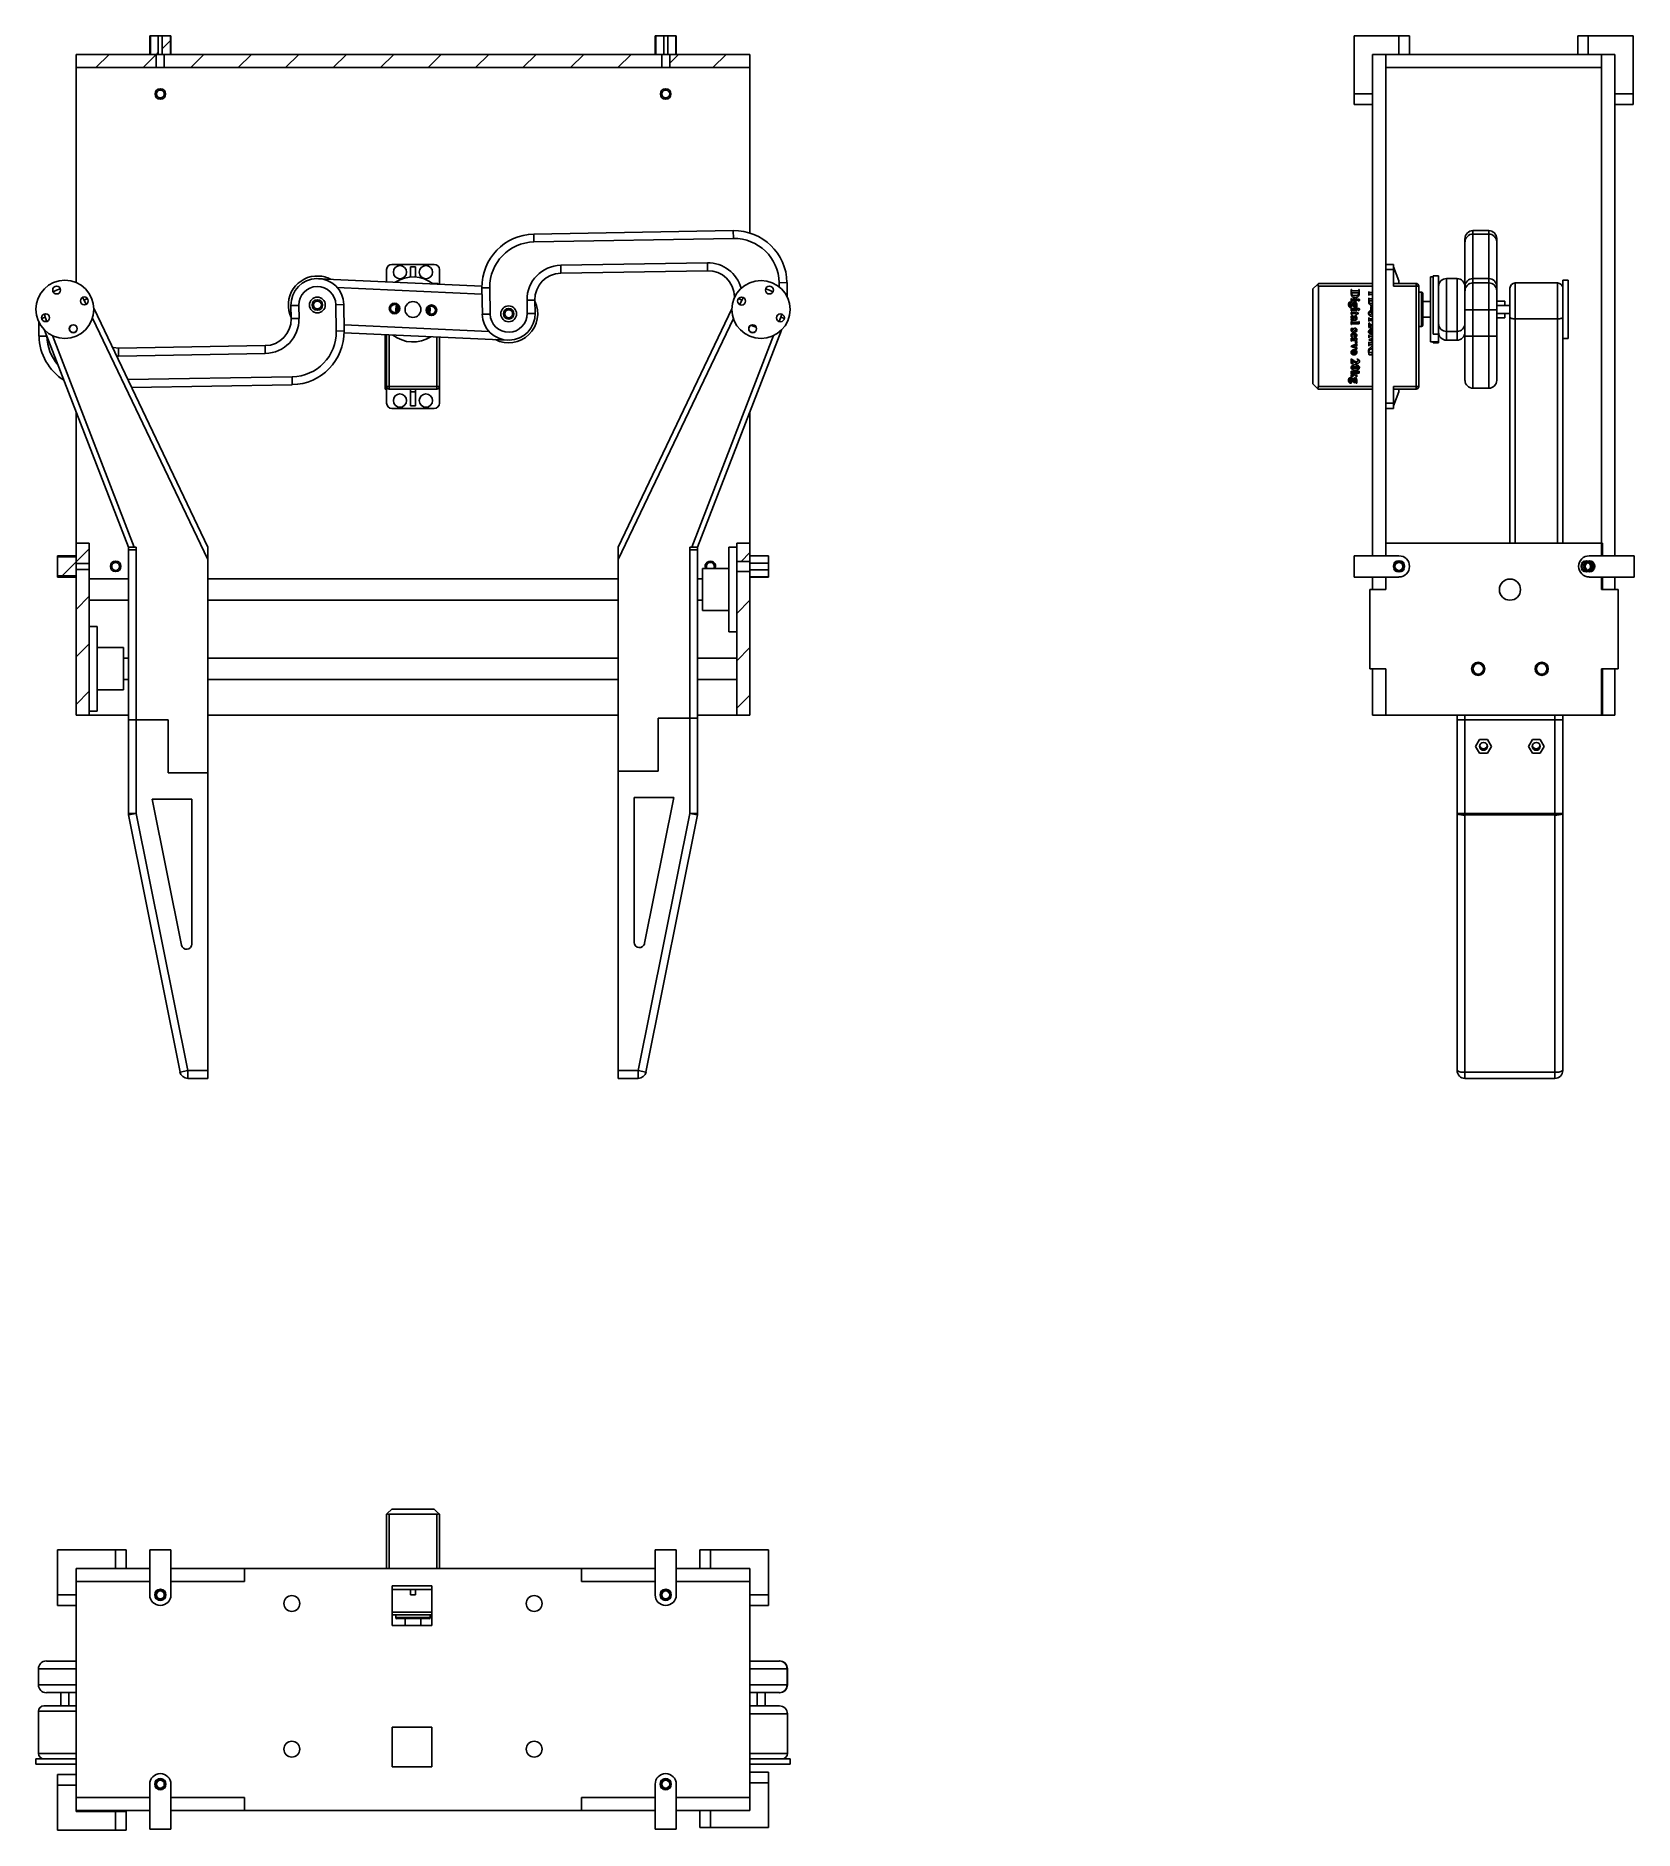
# Model space of a CAD drawing. Header units: millimetres. Extents: x 12744 to 36223, y 985 to 8014.
# Drawn here: x 12744 to 13928, y 985 to 2314 of the extents above; entities outside this region: 1.
import ezdxf

# ---------------------------------------------------------------- set-up
doc = ezdxf.new("R2010")
doc.units = ezdxf.units.MM
doc.linetypes.add('AM_ISO08W050', pattern=[18, 12, -1.5, 3, -1.5])
doc.linetypes.add('CENTER', pattern=[50.8, 31.75, -6.35, 6.35, -6.35])
doc.layers.get('0').update_dxf_attribs({"lineweight": 35})
doc.layers.add('duong tam', color=5, linetype='CENTER', lineweight=13)
pattern_1 = [(45, (11350.36, -448.214), (-17.57826, 17.57826), [])]

msp = doc.modelspace()

# ---------------------------------------------------------------- hatches: boundary and pattern name
at = {"linetype": 'Continuous', "lineweight": 18}
h = msp.add_hatch(dxfattribs=at)
h.set_pattern_fill('ANSI31', scale=198.875283, style=0)
h.set_pattern_definition(pattern_1)
h.paths.add_polyline_path([(12828.9, 2314.2), (12828.9, 2300.5), (12834.8, 2300.5), (12834.8, 2314.2)], flags=0)
h = msp.add_hatch(dxfattribs=at)
h.set_pattern_fill('ANSI31', scale=198.875283, style=0)
h.set_pattern_definition(pattern_1)
h.paths.add_polyline_path([(12837.7, 2314.2), (12837.7, 2300.5), (12843.7, 2300.5), (12843.7, 2314.2)], flags=0)
h = msp.add_hatch(dxfattribs=at)
h.set_pattern_fill('ANSI31', scale=198.875283, style=0)
h.set_pattern_definition(pattern_1)
h.paths.add_polyline_path([(12833.3, 2300.5), (12773.9, 2300.5), (12773.9, 2290.7), (12833.3, 2290.7)], flags=0)
h = msp.add_hatch(dxfattribs=at)
h.set_pattern_fill('ANSI31', scale=198.875283, style=0)
h.set_pattern_definition(pattern_1)
h.paths.add_polyline_path([(12839.2, 2290.7), (13207.7, 2290.7), (13207.7, 2300.5), (12839.2, 2300.5)], flags=0)
h = msp.add_hatch(dxfattribs=at)
h.set_pattern_fill('ANSI31', scale=198.875283, style=0)
h.set_pattern_definition(pattern_1)
h.paths.add_polyline_path([(13273, 2290.7), (13273, 2300.5), (13213.6, 2300.5), (13213.6, 2290.7)], flags=0)
h = msp.add_hatch(dxfattribs=at)
h.set_pattern_fill('ANSI31', scale=198.875283, style=0)
h.set_pattern_definition(pattern_1)
h.paths.add_polyline_path([(12760.2, 1914.2), (12773.9, 1914.2), (12773.9, 1928.4), (12760.2, 1928.4)], flags=0)
h = msp.add_hatch(dxfattribs=at)
h.set_pattern_fill('ANSI31', scale=198.875283, style=0)
h.set_pattern_definition(pattern_1)
h.paths.add_polyline_path([(12783.7, 1923.4), (12783.7, 1938.4), (12773.9, 1938.4), (12773.9, 1923.4)], flags=0)
h = msp.add_hatch(dxfattribs=at)
h.set_pattern_fill('ANSI31', scale=198.875283, style=0)
h.set_pattern_definition(pattern_1)
h.paths.add_polyline_path([(13273, 1924.9), (13273, 1938.4), (13263.2, 1938.4), (13263.2, 1924.9)], flags=0)
h = msp.add_hatch(dxfattribs=at)
h.set_pattern_fill('ANSI31', scale=198.875283, style=0)
h.set_pattern_definition(pattern_1)
h.paths.add_polyline_path([(12783.7, 1811.2), (12783.7, 1919.1), (12773.9, 1919.1), (12773.9, 1811.2)], flags=0)
h = msp.add_hatch(dxfattribs=at)
h.set_pattern_fill('ANSI31', scale=198.875283, style=0)
h.set_pattern_definition(pattern_1)
h.paths.add_polyline_path([(13263.2, 1917.6), (13263.2, 1811.2), (13273, 1811.2), (13273, 1917.6)], flags=0)

# ---------------------------------------------------------------- linework, layer by layer
at = {"color": 7, "linetype": 'Continuous', "lineweight": 25}
for p, q in [((12828.4, 2314.2), (12828.4, 2300.5)), ((12828.4, 2314.2), (12828.9, 2314.2)), ((12828.9, 2314.2), (12828.9, 2300.5)), ((12828.9, 2314.2), (12834.8, 2314.2)), ((12834.8, 2314.2), (12834.8, 2300.5)), ((12837.7, 2314.2), (12834.8, 2314.2)), ((12837.7, 2314.2), (12843.7, 2314.2)), ((12837.7, 2300.5), (12837.7, 2314.2)), ((12843.7, 2300.5), (12843.7, 2314.2)), ((12843.7, 2314.2), (12844.1, 2314.2)), ((12844.1, 2314.2), (12844.1, 2300.5)), ((13202.8, 2314.2), (13202.8, 2300.5)), ((13202.8, 2314.2), (13203.2, 2314.2)), ((13203.2, 2314.2), (13209.2, 2314.2)), ((13203.2, 2314.2), (13203.2, 2300.5)), ((13209.2, 2314.2), (13209.2, 2300.5)), ((13212.1, 2314.2), (13209.2, 2314.2)), ((13212.1, 2314.2), (13218, 2314.2)), ((13212.1, 2300.5), (13212.1, 2314.2)), ((13218, 2300.5), (13218, 2314.2)), ((13218, 2314.2), (13218.4, 2314.2)), ((13218.4, 2314.2), (13218.4, 2300.5)), ((13720.4, 2271.2), (13720.4, 2314.2)), ((13720.4, 2314.2), (13753.7, 2314.2)), ((13753.7, 2314.2), (13753.7, 2300.5)), ((13753.7, 2314.2), (13761.5, 2314.2)), ((13761.5, 2300.5), (13761.5, 2314.2)), ((13886.1, 2314.2), (13886.1, 2300.5)), ((13886.1, 2314.2), (13893.9, 2314.2)), ((13893.9, 2314.2), (13893.9, 2300.5)), ((13893.9, 2314.2), (13927.2, 2314.2)), ((13927.2, 2314.2), (13927.2, 2271.2)), ((12773.9, 2300.5), (12773.9, 2290.7)), ((12773.9, 2300.5), (12833.3, 2300.5)), ((12828.9, 2300.5), (12834.8, 2300.5)), ((12833.3, 2290.7), (12833.3, 2300.5)), ((12837.7, 2300.5), (12834.8, 2300.5)), ((12837.7, 2300.5), (12843.7, 2300.5)), ((12839.2, 2300.5), (12839.2, 2290.7)), ((12839.2, 2300.5), (13207.7, 2300.5)), ((13203.2, 2300.5), (13209.2, 2300.5)), ((13207.7, 2290.7), (13207.7, 2300.5)), ((13212.1, 2300.5), (13209.2, 2300.5)), ((13212.1, 2300.5), (13218, 2300.5)), ((13213.6, 2300.5), (13213.6, 2290.7)), ((13213.6, 2300.5), (13273, 2300.5)), ((13273, 2300.5), (13273, 2290.7)), ((13734.1, 2300.5), (13734.1, 1929.1)), ((13734.1, 2300.5), (13743.9, 2300.5)), ((13743.9, 2300.5), (13903.7, 2300.5)), ((13743.9, 2300.5), (13743.9, 2290.7)), ((13743.9, 1929.1), (13743.9, 2300.5)), ((13903.7, 2300.5), (13903.7, 2290.7)), ((13903.7, 2300.5), (13913.5, 2300.5)), ((13903.7, 2300.5), (13903.7, 1929.1)), ((13913.5, 2300.5), (13913.5, 1929.1)), ((12773.9, 2290.7), (12833.3, 2290.7)), ((12773.9, 2131.6), (12773.9, 2290.7)), ((12833.3, 2290.7), (12839.2, 2290.7)), ((12839.2, 2290.7), (13207.7, 2290.7)), ((13207.7, 2290.7), (13213.6, 2290.7)), ((13213.6, 2290.7), (13273, 2290.7)), ((13273, 2290.7), (13273, 2168.2)), ((13743.9, 2290.7), (13903.7, 2290.7)), ((13720.4, 2271.2), (13734.1, 2271.2)), ((13720.4, 2263.3), (13720.4, 2271.2)), ((13720.4, 2263.3), (13734.1, 2263.3)), ((13927.2, 2271.2), (13913.5, 2271.2)), ((13913.5, 2263.3), (13927.2, 2263.3)), ((13927.2, 2271.2), (13927.2, 2263.3)), ((13112.9, 2167.4), (13260.6, 2170)), ((13112.9, 2167.4), (13113, 2161.6)), ((13260.7, 2164.1), (13260.6, 2170)), ((13820.2, 2170), (13808.5, 2170)), ((13808.5, 2170), (13808.5, 2167.4)), ((13820.2, 2170), (13808.5, 2170)), ((13808.5, 2167.4), (13820.2, 2167.4)), ((13820.2, 2167.4), (13820.2, 2170)), ((13260.7, 2164.1), (13113, 2161.6)), ((13802.6, 2161.6), (13802.6, 2164.1)), ((13802.6, 2128.6), (13802.6, 2161.6)), ((13826.1, 2164.1), (13826.1, 2161.6)), ((13826.1, 2161.6), (13826.1, 2128.6)), ((13003.9, 2141.1), (13003.9, 2132.1)), ((13039.1, 2145), (13007.8, 2145)), ((13021.5, 2143.2), (13025.4, 2143.2)), ((13021.5, 2143.2), (13021.5, 2135.6)), ((13025.4, 2135.6), (13025.4, 2143.2)), ((13043, 2130.3), (13043, 2141.1)), ((13132.9, 2144.3), (13241.5, 2146.2)), ((13133, 2138.4), (13132.9, 2144.3)), ((13241.6, 2140.3), (13133, 2138.4)), ((13241.5, 2146.2), (13241.6, 2140.3)), ((13749.7, 2145), (13743.9, 2145)), ((13743.9, 2141.1), (13749.7, 2141.1)), ((13749.7, 2141.1), (13749.7, 2145)), ((13749.7, 2143.2), (13753.7, 2132.8)), ((13749.7, 2141.1), (13749.7, 2128.9)), ((12953.5, 2134.4), (13074.4, 2128.9)), ((13041.1, 2130.8), (13038, 2130.8)), ((13074.4, 2127.6), (13080.3, 2127.7)), ((13074.8, 2108), (13074.4, 2127.6)), ((13080.3, 2127.7), (13080.6, 2108.1)), ((13294.6, 2131.4), (13300.5, 2131.5)), ((13300.5, 2131.5), (13300.6, 2120.9)), ((13690, 2126.9), (13693.4, 2130.2)), ((13690, 2126.9), (13690, 2056.4)), ((13694, 2130.8), (13693.4, 2130.2)), ((13734.1, 2130.8), (13694, 2130.8)), ((13694, 2054.5), (13694, 2128.9)), ((13766.4, 2130.8), (13749.7, 2130.8)), ((13749.7, 2128.9), (13766.4, 2128.9)), ((13753.7, 2132.8), (13753.7, 2130.8)), ((13766.4, 2128.9), (13766.4, 2130.8)), ((13766.4, 2128.9), (13766.4, 2054.5)), ((13768.3, 2128.9), (13766.4, 2128.9)), ((13768.3, 2054.5), (13768.3, 2128.9)), ((13779.1, 2135.7), (13777.1, 2135.7)), ((13777.1, 2135.7), (13777.1, 2112.7)), ((13783, 2136.4), (13779.1, 2136.4)), ((13779.1, 2136.4), (13779.1, 2093.4)), ((13783, 2136.4), (13783, 2093.4)), ((13796.7, 2134.5), (13788.9, 2134.5)), ((13802.6, 2128.6), (13802.6, 2125.4)), ((13820.2, 2134.5), (13808.5, 2134.5)), ((13820.2, 2131.2), (13808.5, 2131.2)), ((13826.1, 2128.6), (13826.1, 2125.4)), ((13835.9, 2106), (13835.9, 2127.3)), ((13871.1, 2131.2), (13839.8, 2131.2)), ((13878.9, 2133.2), (13875, 2133.2)), ((13875, 2103.1), (13875, 2133.2)), ((13878.9, 2103.1), (13878.9, 2133.2)), ((12933, 2114.5), (12938.9, 2114.6)), ((12933.2, 2104.8), (12933, 2114.5)), ((12938.9, 2114.6), (12939, 2104.9)), ((12972.1, 2115.2), (12966.3, 2115.1)), ((12966.6, 2095.6), (12966.3, 2115.1)), ((12972.1, 2115.2), (12972.5, 2095.7)), ((13036.2, 2111.6), (13036, 2113.7)), ((13113.7, 2118.5), (13107.9, 2118.4)), ((13108, 2108.6), (13107.9, 2118.4)), ((13113.7, 2118.5), (13113.9, 2108.7)), ((13261.5, 2120.3), (13261.5, 2121.1)), ((13718.3, 2126.3), (13718.5, 2126.3)), ((13718.3, 2123.7), (13718.3, 2126.3)), ((13718.3, 2119.7), (13718.5, 2119.7)), ((13718.3, 2117.5), (13718.3, 2119.7)), ((13718.5, 2117.5), (13718.3, 2117.5)), ((13718.5, 2126.3), (13718.5, 2126.1)), ((13718.8, 2115.6), (13718.8, 2114.8)), ((13719.2, 2119.3), (13721.6, 2119.3)), ((13722.4, 2118), (13719.2, 2118)), ((13719.3, 2125.5), (13723.3, 2125.5)), ((13723.9, 2124), (13719.3, 2124)), ((13721.9, 2113.1), (13721.9, 2113.9)), ((13722.4, 2113.1), (13721.9, 2113.1)), ((13722.3, 2119.7), (13722.4, 2119.7)), ((13722.4, 2119.7), (13722.4, 2118)), ((13722.4, 2114.5), (13722.4, 2113.1)), ((13724.1, 2126.3), (13724.3, 2126.3)), ((13724.1, 2126.1), (13724.1, 2126.3)), ((13724.3, 2126.3), (13724.3, 2123.7)), ((13731.3, 2125), (13731.5, 2125)), ((13731.3, 2121.9), (13731.3, 2125)), ((13731.5, 2121.9), (13731.3, 2121.9)), ((13731.3, 2120.3), (13731.5, 2120.3)), ((13731.3, 2117.6), (13731.3, 2120.3)), ((13731.5, 2125), (13731.5, 2124.8)), ((13731.5, 2122.1), (13731.5, 2121.9)), ((13731.5, 2120.3), (13731.5, 2120.1)), ((13732.3, 2124.2), (13734.1, 2124.2)), ((13734.1, 2122.7), (13732.3, 2122.7)), ((13732.3, 2119.5), (13734.1, 2119.5)), ((13734.1, 2118), (13732.3, 2118)), ((13732.9, 2113.7), (13733.8, 2113.7)), ((13732.9, 2111.1), (13732.9, 2113.7)), ((13733.8, 2113.7), (13733.8, 2111.1)), ((13770.3, 2124.4), (13768.3, 2124.4)), ((13771.3, 2099.9), (13771.3, 2123.4)), ((13777.1, 2117.5), (13771.3, 2117.5)), ((13777.1, 2117.5), (13771.3, 2117.5)), ((13802.6, 2111.4), (13802.6, 2125.4)), ((13826.1, 2125.4), (13826.1, 2111.4)), ((13832, 2117.8), (13826.1, 2117.8)), ((13835.9, 2114.6), (13826.1, 2114.6)), ((13832, 2114.6), (13832, 2117.8)), ((12746.4, 2091.7), (12746.2, 2102.4)), ((12787.2, 2112), (12871.4, 1935.5)), ((12933.2, 2104.8), (12939, 2104.9)), ((13074.8, 2108), (13080.6, 2108.1)), ((13113.9, 2108.7), (13108, 2108.6)), ((13175.5, 1935.5), (13259.7, 2112)), ((13718.3, 2112.7), (13718.5, 2112.7)), ((13718.3, 2110.5), (13718.3, 2112.7)), ((13718.5, 2110.5), (13718.3, 2110.5)), ((13718.3, 2102.7), (13718.5, 2102.7)), ((13718.3, 2100.5), (13718.3, 2102.7)), ((13718.5, 2100.5), (13718.3, 2100.5)), ((13719, 2103.2), (13718.9, 2103)), ((13719.2, 2107.6), (13719.1, 2107.5)), ((13719.2, 2112.2), (13721.6, 2112.2)), ((13722.4, 2111), (13719.2, 2111)), ((13719.2, 2104.8), (13720.6, 2104.8)), ((13719.2, 2102.2), (13723.4, 2102.2)), ((13724.3, 2101), (13719.2, 2101)), ((13720.9, 2103.6), (13719.3, 2103.6)), ((13722, 2108.5), (13719.4, 2108.5)), ((13719.8, 2109.7), (13722, 2109.7)), ((13720.9, 2104.8), (13721.3, 2104.8)), ((13722, 2110.2), (13722.1, 2110.2)), ((13722, 2109.7), (13722, 2110.2)), ((13722, 2107.5), (13722, 2108.5)), ((13722.4, 2107.5), (13722, 2107.5)), ((13722.3, 2112.7), (13722.4, 2112.7)), ((13722.4, 2112.7), (13722.4, 2111)), ((13722.4, 2108.5), (13722.4, 2107.5)), ((13723.9, 2108.5), (13722.4, 2108.5)), ((13723.9, 2108.6), (13723.9, 2108.5)), ((13724.1, 2102.7), (13724.3, 2102.7)), ((13724.3, 2102.7), (13724.3, 2101)), ((13731.3, 2105.7), (13731.5, 2105.7)), ((13731.3, 2102.6), (13731.3, 2105.7)), ((13731.5, 2102.6), (13731.3, 2102.6)), ((13731.3, 2101.7), (13731.4, 2101.7)), ((13731.3, 2098.2), (13731.3, 2101.7)), ((13731.5, 2105.7), (13731.5, 2105.6)), ((13731.5, 2102.7), (13731.5, 2102.6)), ((13732.5, 2104.7), (13734.1, 2104.7)), ((13734.1, 2103.5), (13732.5, 2103.5)), ((13732.5, 2100.4), (13732.5, 2099.1)), ((13733.8, 2111.1), (13732.9, 2111.1)), ((13771.3, 2105.8), (13777.1, 2105.8)), ((13771.3, 2105.8), (13777.1, 2105.8)), ((13777.1, 2112.7), (13777.1, 2087.6)), ((13802.6, 2091.8), (13802.6, 2111.4)), ((13820.2, 2111.3), (13808.5, 2111.3)), ((13808.5, 2111.3), (13808.5, 2091.7)), ((13820.2, 2091.7), (13820.2, 2111.3)), ((13826.1, 2111.4), (13826.1, 2091.8)), ((13826.1, 2108.7), (13835.9, 2108.7)), ((13826.1, 2105.4), (13832, 2105.4)), ((13832, 2108.7), (13835.9, 2108.7)), ((13832, 2108), (13832, 2108.7)), ((13832, 2105.4), (13832, 2108)), ((13835.9, 1938.4), (13835.9, 2106)), ((13871.1, 2104.6), (13839.8, 2104.6)), ((13875, 2092.2), (13875, 2103.1)), ((13878.9, 2090.1), (13878.9, 2103.1)), ((12752.3, 2091.8), (12746.4, 2091.7)), ((12812.7, 1935.5), (12750.6, 2096.2)), ((12972.5, 2095.7), (12966.6, 2095.6)), ((13093.4, 2088.8), (12972.5, 2094.4)), ((13002.9, 2093), (13002.9, 2052.5)), ((13003.9, 2092.9), (13003.9, 2054.5)), ((13043, 2054.5), (13043, 2091.1)), ((13296.3, 2096.2), (13234.2, 1935.5)), ((13718.2, 2097.6), (13719.7, 2097.7)), ((13718.2, 2097.5), (13718.2, 2097.6)), ((13718.3, 2090.3), (13718.5, 2090.3)), ((13718.3, 2088), (13718.3, 2090.3)), ((13718.5, 2088), (13718.3, 2088)), ((13720.2, 2088.6), (13719, 2088.6)), ((13719.3, 2089.8), (13721.5, 2089.8)), ((13719.5, 2091), (13719.4, 2090.8)), ((13719.7, 2097.7), (13719.7, 2097.6)), ((13720.5, 2090.8), (13720.5, 2093.1)), ((13721, 2093.1), (13720.8, 2093.1)), ((13720.8, 2093.1), (13720.8, 2091.9)), ((13721.1, 2095.2), (13721.1, 2095.3)), ((13722.5, 2095.2), (13721.1, 2095.2)), ((13722.4, 2088.6), (13721.5, 2088.6)), ((13722.3, 2090.3), (13722.4, 2090.3)), ((13722.3, 2086.5), (13722.4, 2086.5)), ((13722.4, 2090.3), (13722.4, 2088.6)), ((13722.4, 2086.5), (13722.4, 2084.3)), ((13722.5, 2095.4), (13722.5, 2095.2)), ((13733, 2097.8), (13731.3, 2098.2)), ((13731.3, 2092.7), (13731.5, 2092.7)), ((13731.3, 2090.6), (13731.3, 2092.7)), ((13731.5, 2090.6), (13731.3, 2090.6)), ((13731.3, 2089.2), (13734.1, 2090.4)), ((13731.3, 2089.1), (13731.3, 2089.2)), ((13734.1, 2087.9), (13731.3, 2089.1)), ((13731.3, 2087.6), (13731.5, 2087.6)), ((13731.3, 2084.5), (13731.3, 2087.6)), ((13731.5, 2092.7), (13731.5, 2092.6)), ((13731.5, 2087.6), (13731.5, 2087.4)), ((13732.3, 2086.8), (13734.1, 2086.8)), ((13732.4, 2094.6), (13734.1, 2094.6)), ((13732.5, 2091.8), (13734.1, 2091.8)), ((13734.1, 2091.5), (13732.5, 2091.5)), ((13733, 2098), (13733, 2097.8)), ((13734.1, 2088.9), (13733.3, 2088.6)), ((13733.3, 2088.6), (13734.1, 2088.3)), ((13734.1, 2095.7), (13733.7, 2095.7)), ((13768.3, 2098.9), (13770.3, 2098.9)), ((13777.1, 2087.6), (13783, 2087.6)), ((13779.1, 2093.4), (13783, 2093.4)), ((13779.1, 2087.6), (13779.1, 2086.9)), ((13779.1, 2086.9), (13783, 2086.9)), ((13783, 2093.4), (13783, 2087.6)), ((13783, 2087.6), (13783, 2086.9)), ((13796.7, 2095.3), (13788.9, 2095.3)), ((13788.9, 2095.3), (13788.9, 2088.8)), ((13788.9, 2088.8), (13796.7, 2088.8)), ((13796.7, 2088.8), (13788.9, 2088.8)), ((13796.7, 2088.8), (13796.7, 2095.3)), ((13802.6, 2059.1), (13802.6, 2091.8)), ((13808.5, 2091.7), (13820.2, 2091.7)), ((13826.1, 2091.8), (13826.1, 2059.1)), ((13875, 2092.2), (13875, 1938.4)), ((13875, 2090.1), (13878.9, 2090.1)), ((13875, 2090.1), (13878.9, 2090.1)), ((13878.9, 2090.1), (13878.9, 2090.1)), ((12805.3, 2083), (12913.9, 2084.9)), ((12805.4, 2077.1), (12805.3, 2083)), ((12914, 2079), (12805.4, 2077.1)), ((12913.9, 2084.9), (12914, 2079)), ((13718.2, 2084.4), (13721.4, 2085.8)), ((13718.2, 2084.2), (13718.2, 2084.4)), ((13721.4, 2082.9), (13718.2, 2084.2)), ((13718.3, 2075.1), (13718.4, 2075.1)), ((13718.3, 2071.6), (13718.3, 2075.1)), ((13719.5, 2073.8), (13719.5, 2072.5)), ((13721.3, 2084.5), (13719.8, 2083.8)), ((13719.8, 2083.8), (13721.1, 2083.3)), ((13722.4, 2084.3), (13722.3, 2084.3)), ((13722.3, 2083.5), (13722.4, 2083.5)), ((13722.4, 2082.2), (13722.3, 2082.2)), ((13722.4, 2083.5), (13722.4, 2082.2)), ((13722.7, 2074.8), (13722.7, 2075)), ((13731.5, 2084.5), (13731.3, 2084.5)), ((13731.5, 2084.7), (13731.5, 2084.5)), ((13731.7, 2079.6), (13732.9, 2079.6)), ((13732.9, 2078.1), (13731.7, 2078.1)), ((13734.1, 2085.4), (13732.3, 2085.4)), ((13733.7, 2080.3), (13733.8, 2080.3)), ((13733.7, 2080.2), (13733.7, 2080.3)), ((13733.8, 2077.4), (13733.7, 2077.4)), ((13733.8, 2080.3), (13733.8, 2077.4)), ((12934, 2055.8), (12933.9, 2061.7)), ((13720, 2071.3), (13718.3, 2071.6)), ((13718.3, 2066), (13718.5, 2066)), ((13718.3, 2063.9), (13718.3, 2066)), ((13718.5, 2063.9), (13718.3, 2063.9)), ((13718.3, 2063.3), (13718.5, 2063.3)), ((13718.3, 2061.2), (13718.3, 2063.3)), ((13718.5, 2061.2), (13718.3, 2061.2)), ((13719, 2063.2), (13720.2, 2064.1)), ((13719.2, 2065.6), (13723.4, 2065.6)), ((13719.9, 2064.3), (13719.2, 2064.3)), ((13719.4, 2068), (13721.3, 2068)), ((13721, 2063.2), (13719.6, 2062.3)), ((13720.2, 2064.1), (13719.9, 2064.3)), ((13720, 2071.4), (13720, 2071.3)), ((13720.3, 2064.3), (13721.3, 2063.4)), ((13724.3, 2064.3), (13720.3, 2064.3)), ((13721.5, 2062.8), (13721, 2063.2)), ((13722.3, 2063.4), (13722.4, 2063.4)), ((13722.4, 2061.6), (13722.3, 2061.6)), ((13722.4, 2063.4), (13722.4, 2061.6)), ((13724.1, 2066), (13724.3, 2066)), ((13724.3, 2066), (13724.3, 2064.3)), ((12934, 2055.8), (12814.9, 2053.8)), ((13003.9, 2052.5), (13002.9, 2052.5)), ((13003.9, 2054.5), (13005.8, 2054.5)), ((13003.9, 2054.5), (13003.9, 2042.2)), ((13005.8, 2054.5), (13005.8, 2052.5)), ((13041.1, 2054.5), (13005.8, 2054.5)), ((13005.8, 2052.5), (13041.1, 2052.5)), ((13021.5, 2052.5), (13021.5, 2050.6)), ((13021.5, 2050.6), (13021.5, 2040.1)), ((13025.4, 2050.6), (13021.5, 2050.6)), ((13025.4, 2050.6), (13025.4, 2052.5)), ((13025.4, 2040.1), (13025.4, 2050.6)), ((13041.1, 2052.5), (13041.1, 2054.5)), ((13041.1, 2054.5), (13043, 2054.5)), ((13043, 2042.2), (13043, 2054.5)), ((13693.4, 2053.1), (13690, 2056.4)), ((13693.4, 2053.1), (13694, 2052.5)), ((13694, 2052.5), (13734.1, 2052.5)), ((13718.8, 2059.5), (13718.8, 2058.7)), ((13721.9, 2057), (13721.9, 2057.7)), ((13722.4, 2057), (13721.9, 2057)), ((13722.4, 2058.3), (13722.4, 2057)), ((13766.4, 2054.5), (13749.7, 2054.5)), ((13749.7, 2054.5), (13749.7, 2042.2)), ((13749.7, 2052.5), (13766.4, 2052.5)), ((13753.7, 2050.6), (13749.7, 2040.1)), ((13753.7, 2052.5), (13753.7, 2050.6)), ((13766.4, 2052.5), (13766.4, 2054.5)), ((13766.4, 2054.5), (13768.3, 2054.5)), ((13808.5, 2053.3), (13820.2, 2053.3)), ((12773.9, 1938.4), (12773.9, 2036)), ((13007.8, 2038.3), (13039.1, 2038.3)), ((13025.4, 2040.1), (13021.5, 2040.1)), ((13273, 2036), (13273, 1938.4)), ((13749.7, 2042.2), (13743.9, 2042.2)), ((13743.9, 2038.3), (13749.7, 2038.3)), ((13749.7, 2038.3), (13749.7, 2042.2)), ((12760.2, 1928.4), (12760.2, 1929.1)), ((12760.2, 1929.1), (12773.9, 1929.1)), ((12760.2, 1914.2), (12760.2, 1928.4)), ((12773.9, 1928.4), (12760.2, 1928.4)), ((12773.9, 1923.4), (12773.9, 1938.4)), ((12783.7, 1938.4), (12773.9, 1938.4)), ((12773.9, 1914.2), (12773.9, 1928.4)), ((12783.7, 1923.4), (12783.7, 1938.4)), ((12812.7, 1933.5), (12812.7, 1935.5)), ((12816.8, 1935.5), (12812.7, 1935.5)), ((12818.5, 1933.5), (12812.7, 1933.5)), ((12812.7, 1807.6), (12812.7, 1933.5)), ((12816.8, 1935.5), (12818.5, 1935.5)), ((12818.5, 1935.5), (12818.5, 1933.5)), ((12818.5, 1933.5), (12818.5, 1807.6)), ((12871.4, 1935.5), (12871.4, 1926.4)), ((13175.5, 1926.4), (13175.5, 1935.5)), ((13230, 1935.5), (13228.4, 1935.5)), ((13228.4, 1933.5), (13228.4, 1935.5)), ((13228.4, 1808.8), (13228.4, 1933.5)), ((13234.2, 1933.5), (13228.4, 1933.5)), ((13234.2, 1935.5), (13230, 1935.5)), ((13234.2, 1935.5), (13234.2, 1933.5)), ((13234.2, 1933.5), (13234.2, 1808.8)), ((13263.2, 1935.5), (13257.4, 1935.5)), ((13257.4, 1872.8), (13257.4, 1935.5)), ((13273, 1938.4), (13263.2, 1938.4)), ((13263.2, 1938.4), (13263.2, 1924.9)), ((13273, 1938.4), (13273, 1924.9)), ((13286.7, 1929.1), (13273, 1929.1)), ((13286.7, 1929), (13273, 1929)), ((13273, 1929), (13273, 1923.8)), ((13286.7, 1929.1), (13286.7, 1929)), ((13286.7, 1929), (13286.7, 1923.8)), ((13720.4, 1929.1), (13720.4, 1913.4)), ((13753.7, 1929.1), (13720.4, 1929.1)), ((13743.9, 1938.4), (13904.4, 1938.4)), ((13743.9, 1929.1), (13743.9, 1938.4)), ((13927.9, 1929.1), (13894.6, 1929.1)), ((13904.4, 1938.4), (13904.4, 1929.1)), ((13927.9, 1913.4), (13927.9, 1929.1)), ((12760.2, 1914.2), (12773.9, 1914.2)), ((12760.2, 1913.4), (12760.2, 1914.2)), ((12773.9, 1923.4), (12783.7, 1923.4)), ((12773.9, 1811.2), (12773.9, 1919.1)), ((12783.7, 1919.1), (12773.9, 1919.1)), ((12783.7, 1919.1), (12783.7, 1923.4)), ((12783.7, 1811.2), (12783.7, 1919.1)), ((12871.4, 1926.4), (12871.4, 1768.5)), ((13175.5, 1926.4), (13175.5, 1769.7)), ((13257.4, 1919.8), (13237.8, 1919.8)), ((13237.8, 1888.5), (13237.8, 1919.8)), ((13263.2, 1924.9), (13273, 1924.9)), ((13263.2, 1924.9), (13263.2, 1917.6)), ((13273, 1917.6), (13263.2, 1917.6)), ((13263.2, 1917.6), (13263.2, 1811.2)), ((13286.7, 1923.8), (13273, 1923.8)), ((13273, 1918.7), (13273, 1923.8)), ((13273, 1918.7), (13286.7, 1918.7)), ((13273, 1918.7), (13273, 1913.6)), ((13273, 1917.6), (13273, 1811.2)), ((13286.7, 1918.7), (13286.7, 1923.8)), ((13286.7, 1918.7), (13286.7, 1913.6)), ((12760.2, 1913.4), (12773.9, 1913.4)), ((12812.7, 1912), (12783.7, 1912)), ((13175.5, 1912), (12871.4, 1912)), ((13237.8, 1912), (13234.2, 1912)), ((13273, 1913.6), (13286.7, 1913.6)), ((13286.7, 1913.4), (13273, 1913.4)), ((13286.7, 1913.6), (13286.7, 1913.4)), ((13720.4, 1913.4), (13753.7, 1913.4)), ((13732.1, 1904.1), (13732.1, 1845.4)), ((13743.9, 1904.1), (13732.1, 1904.1)), ((13734.1, 1913.4), (13734.1, 1904.1)), ((13734.1, 1904.1), (13743.9, 1904.1)), ((13743.9, 1904.1), (13743.9, 1913.4)), ((13894.6, 1913.4), (13927.9, 1913.4)), ((13903.7, 1913.4), (13903.7, 1904.1)), ((13903.7, 1904.1), (13913.5, 1904.1)), ((13904.4, 1913.4), (13904.4, 1904.1)), ((13916.1, 1904.1), (13904.4, 1904.1)), ((13913.5, 1913.4), (13913.5, 1904.1)), ((13916.1, 1904.1), (13916.1, 1845.4)), ((12783.7, 1896.3), (12812.7, 1896.3)), ((12871.4, 1896.3), (13175.5, 1896.3)), ((13234.2, 1896.3), (13237.8, 1896.3)), ((13237.8, 1888.5), (13257.4, 1888.5)), ((12789.5, 1876.7), (12783.7, 1876.7)), ((12789.5, 1876.7), (12789.5, 1814.1)), ((12809.1, 1861.1), (12789.5, 1861.1)), ((12809.1, 1861.1), (12809.1, 1829.8)), ((13257.4, 1872.8), (13263.2, 1872.8)), ((12812.7, 1853.3), (12809.1, 1853.3)), ((13175.5, 1853.3), (12871.4, 1853.3)), ((13263.2, 1853.3), (13234.2, 1853.3)), ((12809.1, 1837.6), (12812.7, 1837.6)), ((12871.4, 1837.6), (13175.5, 1837.6)), ((13234.2, 1837.6), (13263.2, 1837.6)), ((13732.1, 1845.4), (13743.9, 1845.4)), ((13734.1, 1845.4), (13743.9, 1845.4)), ((13734.1, 1845.4), (13734.1, 1811.2)), ((13743.9, 1811.2), (13743.9, 1845.4)), ((13903.7, 1845.4), (13903.7, 1811.2)), ((13903.7, 1845.4), (13913.5, 1845.4)), ((13916.1, 1845.4), (13904.4, 1845.4)), ((13904.4, 1845.4), (13904.4, 1811.2)), ((13913.5, 1845.4), (13913.5, 1811.2)), ((12789.5, 1829.8), (12809.1, 1829.8)), ((12773.9, 1811.2), (12783.7, 1811.2)), ((12783.7, 1814.1), (12789.5, 1814.1)), ((12812.7, 1811.2), (12783.7, 1811.2)), ((12812.7, 1738.3), (12812.7, 1807.6)), ((12812.7, 1807.6), (12818.5, 1807.6)), ((12818.5, 1807.6), (12818.5, 1738.3)), ((12818.5, 1807.6), (12842, 1807.6)), ((12842, 1807.6), (12842, 1768.5)), ((13175.5, 1811.2), (12871.4, 1811.2)), ((13204.9, 1769.7), (13204.9, 1808.8)), ((13204.9, 1808.8), (13228.4, 1808.8)), ((13228.4, 1738.3), (13228.4, 1808.8)), ((13234.2, 1808.8), (13228.4, 1808.8)), ((13263.2, 1811.2), (13234.2, 1811.2)), ((13234.2, 1808.8), (13234.2, 1738.3)), ((13263.2, 1811.2), (13273, 1811.2)), ((13734.1, 1811.2), (13743.9, 1811.2)), ((13904.4, 1811.2), (13743.9, 1811.2)), ((13796.7, 1807.6), (13796.7, 1811.2)), ((13796.7, 1738.3), (13796.7, 1807.6)), ((13796.7, 1807.6), (13802.6, 1807.6)), ((13802.6, 1807.6), (13802.6, 1738.3)), ((13802.6, 1807.6), (13869.1, 1807.6)), ((13869.1, 1738.3), (13869.1, 1807.6)), ((13869.1, 1807.6), (13875, 1807.6)), ((13875, 1811.2), (13875, 1807.6)), ((13875, 1807.6), (13875, 1738.3)), ((13913.5, 1811.2), (13903.7, 1811.2)), ((13813.4, 1793.1), (13810.4, 1788)), ((13810.4, 1788), (13813.4, 1782.9)), ((13819.2, 1793.1), (13813.4, 1793.1)), ((13813.4, 1782.9), (13819.2, 1782.9)), ((13822.2, 1788), (13819.2, 1793.1)), ((13819.2, 1782.9), (13822.2, 1788)), ((13852.5, 1793.1), (13849.6, 1788)), ((13849.6, 1788), (13852.5, 1782.9)), ((13858.4, 1793.1), (13852.5, 1793.1)), ((13852.5, 1782.9), (13858.4, 1782.9)), ((13861.3, 1788), (13858.4, 1793.1)), ((13858.4, 1782.9), (13861.3, 1788)), ((12842, 1768.5), (12871.4, 1768.5)), ((12871.4, 1768.5), (12871.4, 1547.9)), ((13175.5, 1769.7), (13175.5, 1547.9)), ((13175.5, 1769.7), (13204.9, 1769.7)), ((12830.3, 1748.9), (12851.9, 1640.8)), ((12859.6, 1748.9), (12830.3, 1748.9)), ((12859.6, 1641.6), (12859.6, 1748.9)), ((13216.6, 1750.1), (13187.2, 1750.1)), ((13187.2, 1642.8), (13187.2, 1750.1)), ((13216.6, 1750.1), (13195, 1642.1)), ((12812.7, 1738.3), (12818.5, 1738.3)), ((12812.8, 1737.2), (12818.5, 1738.3)), ((12850.9, 1546.7), (12812.8, 1737.2)), ((12818.5, 1738.3), (12856.6, 1547.9)), ((13190.3, 1547.9), (13228.4, 1738.3)), ((13234.1, 1737.2), (13196, 1546.7)), ((13228.4, 1738.3), (13234.2, 1738.3)), ((13234.1, 1737.2), (13228.4, 1738.3)), ((13796.7, 1738.3), (13802.6, 1738.3)), ((13796.7, 1547.9), (13796.7, 1738.3)), ((13802.6, 1738.3), (13869.1, 1738.3)), ((13802.6, 1737.2), (13802.6, 1738.3)), ((13869.1, 1737.2), (13802.6, 1737.2)), ((13802.6, 1737.2), (13802.6, 1546.7)), ((13869.1, 1737.2), (13869.1, 1738.3)), ((13869.1, 1738.3), (13875, 1738.3)), ((13869.1, 1546.7), (13869.1, 1737.2)), ((13875, 1738.3), (13875, 1547.9)), ((12856.6, 1547.9), (12850.9, 1546.7)), ((12856.6, 1547.9), (12871.4, 1547.9)), ((12856.6, 1542), (12856.6, 1547.9)), ((12871.4, 1542), (12856.6, 1542)), ((12871.4, 1547.9), (12871.4, 1542)), ((13175.5, 1547.9), (13190.3, 1547.9)), ((13175.5, 1542), (13175.5, 1547.9)), ((13190.3, 1542), (13175.5, 1542)), ((13190.3, 1547.9), (13196, 1546.7)), ((13190.3, 1547.9), (13190.3, 1542)), ((13802.6, 1546.7), (13869.1, 1546.7)), ((13802.6, 1542), (13802.6, 1546.7)), ((13869.1, 1542), (13802.6, 1542)), ((13869.1, 1542), (13869.1, 1546.7)), ((13007.8, 1223.1), (13004.4, 1219.8)), ((13039.1, 1223.1), (13007.8, 1223.1)), ((13039.1, 1223.1), (13042.4, 1219.8)), ((13004.4, 1219.8), (13003.9, 1219.2)), ((13003.9, 1219.2), (13003.9, 1179.1)), ((13005.8, 1219.2), (13041.1, 1219.2)), ((13043, 1219.2), (13042.4, 1219.8)), ((13043, 1179.1), (13043, 1219.2)), ((12760.2, 1192.8), (12803.2, 1192.8)), ((12760.2, 1159.5), (12760.2, 1192.8)), ((12803.2, 1192.8), (12803.2, 1179.1)), ((12803.2, 1192.8), (12811.1, 1192.8)), ((12811.1, 1179.1), (12811.1, 1192.8)), ((12844.1, 1192.8), (12828.4, 1192.8)), ((12828.4, 1192.8), (12828.4, 1159.5)), ((12844.1, 1159.5), (12844.1, 1192.8)), ((13218.4, 1192.8), (13202.8, 1192.8)), ((13202.8, 1192.8), (13202.8, 1159.5)), ((13218.4, 1159.5), (13218.4, 1192.8)), ((13235.8, 1192.8), (13235.8, 1179.1)), ((13235.8, 1192.8), (13243.7, 1192.8)), ((13243.7, 1192.8), (13243.7, 1179.1)), ((13243.7, 1192.8), (13286.7, 1192.8)), ((13286.7, 1192.8), (13286.7, 1159.5)), ((12773.9, 1179.1), (12828.4, 1179.1)), ((12773.9, 1179.1), (12773.9, 1169.3)), ((12844.1, 1179.1), (12898.7, 1179.1)), ((12898.7, 1179.1), (12898.7, 1169.3)), ((13148.2, 1179.1), (12898.7, 1179.1)), ((13148.2, 1169.3), (13148.2, 1179.1)), ((13148.2, 1179.1), (13202.8, 1179.1)), ((13218.4, 1179.1), (13273, 1179.1)), ((13273, 1179.1), (13273, 1169.3)), ((12760.2, 1159.5), (12773.9, 1159.5)), ((12760.2, 1151.6), (12760.2, 1159.5)), ((12773.9, 1169.3), (12773.9, 1009.5)), ((12828.4, 1169.3), (12773.9, 1169.3)), ((12898.7, 1169.3), (12844.1, 1169.3)), ((13008, 1166.2), (13037.4, 1166.2)), ((13008, 1136.9), (13008, 1166.2)), ((13037.4, 1163.4), (13008, 1163.4)), ((13021.5, 1163.4), (13021.5, 1159.5)), ((13021.5, 1159.5), (13025.4, 1159.5)), ((13025.4, 1159.5), (13025.4, 1163.4)), ((13037.4, 1136.9), (13037.4, 1166.2)), ((13202.8, 1169.3), (13148.2, 1169.3)), ((13273, 1169.3), (13218.4, 1169.3)), ((13273, 1169.3), (13273, 1009.5)), ((13286.7, 1159.5), (13273, 1159.5)), ((13286.7, 1159.5), (13286.7, 1151.6)), ((12760.2, 1151.6), (12773.9, 1151.6)), ((13008, 1144.8), (13037.4, 1144.8)), ((13010.7, 1144.8), (13010.7, 1142.8)), ((13036.2, 1142.8), (13036.2, 1144.8)), ((13273, 1151.6), (13286.7, 1151.6)), ((13008, 1136.9), (13037.4, 1136.9)), ((13011.7, 1141.9), (13035.2, 1141.9)), ((13017.6, 1141.9), (13017.6, 1136.9)), ((13017.6, 1141.9), (13017.6, 1136.9)), ((13029.3, 1136.9), (13029.3, 1141.9)), ((13029.3, 1136.9), (13029.3, 1141.9)), ((12746.1, 1104.7), (12746.1, 1092.9)), ((12751.9, 1110.5), (12773.9, 1110.5)), ((13273, 1110.5), (13294.6, 1110.5)), ((13294.6, 1110.5), (13294.9, 1110.5)), ((13300.5, 1104.7), (13300.5, 1092.9)), ((13300.8, 1104.7), (13300.5, 1104.7)), ((13300.8, 1092.9), (13300.8, 1104.7)), ((13300.8, 1092.9), (13300.8, 1104.7)), ((13300.8, 1104.7), (13300.8, 1104.7)), ((13300.5, 1092.9), (13300.8, 1092.9)), ((13300.8, 1092.9), (13300.8, 1092.9)), ((12750, 1077.3), (12773.9, 1077.3)), ((12773.9, 1087.1), (12751.9, 1087.1)), ((12762.7, 1087.1), (12762.7, 1077.3)), ((12768.6, 1077.3), (12768.6, 1087.1)), ((13294.6, 1087.1), (13273, 1087.1)), ((13273, 1077.3), (13294.9, 1077.3)), ((13278.3, 1087.1), (13278.3, 1077.3)), ((13284.2, 1077.3), (13284.2, 1087.1)), ((13294.9, 1087.1), (13294.6, 1087.1)), ((12746.1, 1073.4), (12746.1, 1042)), ((13300.8, 1042), (13300.8, 1071.4)), ((13008, 1061.5), (13008, 1032.1)), ((13008, 1061.5), (13037.4, 1061.5)), ((13037.4, 1061.5), (13037.4, 1032.1)), ((12744.1, 1038.1), (12744.1, 1034.2)), ((12744.1, 1038.1), (12773.9, 1038.1)), ((13273, 1038.1), (13302.8, 1038.1)), ((13302.8, 1034.2), (13302.8, 1038.1)), ((12744.1, 1034.2), (12773.9, 1034.2)), ((12773.9, 1026.4), (12760.2, 1026.4)), ((12760.2, 1018.5), (12760.2, 1026.4)), ((13008, 1032.1), (13037.4, 1032.1)), ((13273, 1034.2), (13302.8, 1034.2)), ((13286.7, 1028.2), (13273, 1028.2)), ((13286.7, 1028.2), (13286.7, 1020.4)), ((12760.2, 1018.5), (12773.9, 1018.5)), ((12760.2, 985.3), (12760.2, 1018.5)), ((12828.4, 1019.3), (12828.4, 986)), ((12844.1, 986), (12844.1, 1019.3)), ((13202.8, 1019.3), (13202.8, 986)), ((13218.4, 986), (13218.4, 1019.3)), ((13286.7, 1020.4), (13273, 1020.4)), ((13286.7, 1020.4), (13286.7, 987.1)), ((12828.4, 1009.5), (12773.9, 1009.5)), ((12773.9, 1009.5), (12773.9, 999.7)), ((12773.9, 999), (12773.9, 999.7)), ((12773.9, 999.7), (12828.4, 999.7)), ((12803.2, 999), (12773.9, 999)), ((12783.7, 999), (12783.7, 999.7)), ((12803.2, 985.3), (12803.2, 999)), ((12811.1, 999), (12803.2, 999)), ((12811.1, 985.3), (12811.1, 999)), ((12898.7, 1009.5), (12844.1, 1009.5)), ((12844.1, 999.7), (12898.7, 999.7)), ((12898.7, 999.7), (12898.7, 1009.5)), ((13148.2, 999.7), (12898.7, 999.7)), ((13202.8, 1009.5), (13148.2, 1009.5)), ((13148.2, 1009.5), (13148.2, 999.7)), ((13148.2, 999.7), (13202.8, 999.7)), ((13273, 1009.5), (13218.4, 1009.5)), ((13218.4, 999.7), (13273, 999.7)), ((13235.8, 999.7), (13235.8, 987.1)), ((13273, 999.7), (13273, 1009.5)), ((12803.2, 985.3), (12760.2, 985.3)), ((12811.1, 985.3), (12803.2, 985.3)), ((12828.4, 986), (12844.1, 986)), ((13202.8, 986), (13218.4, 986)), ((13243.7, 987.1), (13235.8, 987.1)), ((13286.7, 987.1), (13243.7, 987.1))]:
    msp.add_line(p, q, dxfattribs=at)
at = {"color": 8, "linetype": 'Continuous', "lineweight": 25}
for p, q in [((13808.5, 2170), (13808.5, 2170)), ((13808.5, 2167.4), (13808.5, 2134.5)), ((13820.2, 2170), (13820.2, 2170)), ((13820.2, 2134.5), (13820.2, 2167.4)), ((13074.5, 2123), (12967.1, 2127.9)), ((13041.1, 2130.4), (13041.1, 2130.8)), ((13294.6, 2128.5), (13294.6, 2131.4)), ((13694, 2128.9), (13734.1, 2128.9)), ((13788.9, 2134.5), (13788.9, 2095.3)), ((13796.7, 2095.3), (13796.7, 2134.5)), ((13808.5, 2134.5), (13808.5, 2131.2)), ((13808.5, 2131.2), (13808.5, 2111.3)), ((13820.2, 2131.2), (13820.2, 2134.5)), ((13820.2, 2111.3), (13820.2, 2131.2)), ((13839.8, 2131.2), (13839.8, 2104.6)), ((13871.1, 2104.6), (13871.1, 2131.2)), ((12779.8, 2118.4), (12778.6, 2120.4)), ((12779.8, 2118.4), (12782.4, 2119.6)), ((12781.3, 2115.2), (12779.8, 2118.4)), ((13261.9, 2121.1), (13261.5, 2121.1)), ((13267.1, 2118.4), (13264.5, 2119.6)), ((13267.1, 2118.4), (13265.6, 2115.2)), ((13268.3, 2120.4), (13267.1, 2118.4)), ((13770.3, 2124.4), (13770.3, 2098.9)), ((12751, 2106), (12748.4, 2105)), ((12750.4, 2108.3), (12751, 2106)), ((12751, 2106), (12752.3, 2102.7)), ((12871.4, 1926.4), (12786.1, 2105.1)), ((12972.4, 2100.3), (13079.7, 2095.3)), ((13260.7, 2105), (13175.5, 1926.4)), ((13294.6, 2102.7), (13295.8, 2106)), ((13295.8, 2106), (13296.5, 2108.2)), ((13295.8, 2106), (13298.5, 2105)), ((13839.8, 2104.6), (13839.8, 1938.4)), ((13871.1, 1938.4), (13871.1, 2104.6)), ((12752.3, 2091.9), (12752.3, 2091.8)), ((12756.4, 2092.2), (12816.8, 1935.5)), ((13005.8, 2054.5), (13005.8, 2092.8)), ((13041.1, 2091.2), (13041.1, 2054.5)), ((13230, 1935.5), (13290.5, 2092.2)), ((13788.9, 2088.8), (13788.9, 2088.8)), ((13796.7, 2088.8), (13796.7, 2088.8)), ((13808.5, 2091.7), (13808.5, 2053.3)), ((13820.2, 2053.3), (13820.2, 2091.7)), ((12805.4, 2077.1), (12803.8, 2077.1)), ((12812.2, 2059.6), (12933.9, 2061.7)), ((13734.1, 2054.5), (13694, 2054.5)), ((13802.6, 1811.2), (13802.6, 1807.6)), ((13869.1, 1807.6), (13869.1, 1811.2)), ((13005.8, 1179.1), (13005.8, 1219.2)), ((13041.1, 1219.2), (13041.1, 1179.1)), ((13037.4, 1146.8), (13008, 1146.8)), ((13036.2, 1142.8), (13010.7, 1142.8)), ((12773.9, 1104.7), (12746.1, 1104.7)), ((13300.5, 1104.7), (13273, 1104.7)), ((12746.1, 1092.9), (12773.9, 1092.9)), ((13273, 1092.9), (13300.5, 1092.9)), ((12773.9, 1073.4), (12746.1, 1073.4)), ((13300.8, 1071.4), (13273, 1071.4)), ((12746.1, 1042), (12773.9, 1042)), ((13273, 1042), (13300.8, 1042)), ((13243.7, 987.1), (13243.7, 999.7))]:
    msp.add_line(p, q, dxfattribs=at)
at = {"color": 8, "linetype": 'Continuous', "lineweight": 25, "flags": 128}
for points in [[(12762.2, 2126.9), (12759.5, 2126), (12756.9, 2124.6)], [(13290, 2124.6), (13287.4, 2126), (13284.6, 2126.9)], [(13274, 2100), (13275.5, 2099.2), (13277.7, 2098.4)]]:
    msp.add_lwpolyline(points, dxfattribs=at)
at = {"color": 7, "linetype": 'Continuous', "lineweight": 25, "flags": 128}
for points in [[(13035.7, 2108.4), (13035.9, 2109.2), (13036.2, 2111.6)], [(13839.8, 2104.6), (13839, 2104.6), (13838.3, 2104.7), (13837.6, 2104.8), (13837, 2105), (13836.5, 2105.2), (13836.2, 2105.5), (13835.9, 2105.7), (13835.9, 2106)], [(13875, 2106), (13874.9, 2105.7), (13874.7, 2105.5), (13874.4, 2105.2), (13873.9, 2105), (13873.3, 2104.8), (13872.6, 2104.7), (13871.9, 2104.6), (13871.1, 2104.6)], [(12800.8, 2083.4), (12801.5, 2083.3), (12805.3, 2083)]]:
    msp.add_lwpolyline(points, dxfattribs=at)
at = {"color": 7, "linetype": 'Continuous', "lineweight": 25}
for centre, radius in [((12836.3, 2271.2), 3.91), ((12836.3, 2271.2), 2.94), ((13210.6, 2271.2), 3.91), ((13210.6, 2271.2), 2.94), ((13013.8, 2139.2), 4.89), ((13033, 2139.2), 4.89), ((12765.6, 2111.7), 21.5), ((12759.5, 2126), 2.94), ((13281.2, 2111.6), 21.5), ((13287.4, 2126), 2.94), ((12780, 2117.9), 2.94), ((12952.6, 2114.9), 5.87), ((12952.6, 2114.9), 3.91), ((12952.6, 2114.9), 2.94), ((13009.8, 2112.3), 3.91), ((13009.8, 2112.3), 2.94), ((13023.4, 2111.6), 5.87), ((13037.1, 2111), 3.91), ((13037.1, 2111), 2.94), ((13094.3, 2108.4), 5.87), ((13266.8, 2117.8), 2.94), ((12751.3, 2105.5), 2.94), ((12771.8, 2097.3), 2.94), ((12771.8, 2097.3), 2.84), ((13094.3, 2108.4), 3.91), ((13094.3, 2108.4), 2.94), ((13275, 2097.3), 2.94), ((13275, 2097.3), 2.84), ((13295.6, 2105.4), 2.94), ((13013.8, 2044.1), 4.89), ((13033, 2044.1), 4.89), ((12803.2, 1921.3), 3.91), ((12803.2, 1921.3), 2.94), ((13753.7, 1921.3), 2.94), ((13894.6, 1921.3), 2.94), ((13835.9, 1904.1), 7.83), ((13812.4, 1845.4), 4.89), ((13812.4, 1845.4), 3.91), ((13859.4, 1845.4), 4.89), ((13859.4, 1845.4), 3.91), ((13816.3, 1788), 2.94), ((13855.4, 1788), 2.94), ((12836.3, 1159.5), 2.94), ((12933.7, 1153.1), 5.87), ((13113.2, 1153.1), 5.87), ((13210.6, 1159.5), 2.94), ((12933.7, 1045.2), 5.87), ((13113.2, 1045.2), 5.87), ((12836.3, 1019.3), 2.94), ((13210.6, 1019.3), 2.94)]:
    msp.add_circle(centre, radius, dxfattribs=at)
at = {"color": 7, "linetype": 'Continuous'}
for centre in [(13753.7, 1921.3), (13753.7, 1921.3), (13892.7, 1921.3), (13894.6, 1921.3), (12836.3, 1159.5), (13210.6, 1159.5), (12836.3, 1019.3), (13210.6, 1019.3)]:
    msp.add_circle(centre, 3.91, dxfattribs=at)
at = {"color": 7, "linetype": 'Continuous', "lineweight": 25}
for centre, radius, start, end in [((13113.6, 2128.3), 39.1, 90.9965, 180.9965), ((13261.3, 2130.9), 39.1, 0.9965, 90.9965), ((13808.5, 2164.1), 5.87, 90, 180), ((13808.5, 2164.1), 5.87, 89.9957, 179.9957), ((13808.5, 2161.6), 5.87, 89.9957, 179.9957), ((13820.2, 2164.1), 5.87, 0, 90), ((13820.2, 2164.1), 5.87, 0.0043, 90.0043), ((13820.2, 2161.6), 5.87, 0.0043, 90.0043), ((13113.6, 2128.3), 33.3, 90.9965, 180.9965), ((13261.3, 2130.9), 33.3, 0.9965, 90.9965), ((13007.8, 2141.1), 3.91, 90, 180), ((13039.1, 2141.1), 3.91, 0, 90), ((13133.3, 2118.9), 25.4, 90.9965, 180.9965), ((13241.9, 2120.7), 19.6, 0.9965, 90.9965), ((12952.6, 2114.9), 21.5, 87.3739, 205.6092), ((12952.6, 2114.9), 19.6, 0.9892, 180.9892), ((12952.6, 2114.9), 13.7, 0.9892, 180.9892), ((12952.6, 2114.9), 21.5, 62.7539, 87.3739), ((13023.4, 2111.6), 24.1, 51.7648, 122.983), ((13041.1, 2128.9), 1.96, 50.207, 90), ((13133.3, 2118.9), 19.6, 90.9965, 180.9965), ((13692, 2128.9), 1.96, 0, 45), ((13766.4, 2128.9), 1.96, 0, 90), ((13788.9, 2128.6), 5.87, 90, 180), ((13796.7, 2128.6), 5.87, 0, 90), ((13808.5, 2128.6), 5.87, 90, 180), ((13808.5, 2125.4), 5.87, 90, 180), ((13820.2, 2128.6), 5.87, 0, 90), ((13820.2, 2125.4), 5.87, 0, 90), ((13839.8, 2127.3), 3.91, 90, 180), ((13871.1, 2127.3), 3.91, 0, 90), ((13023.4, 2111.6), 12.7, 165.3393, 189.4085), ((13094.3, 2108.4), 21.5, 242.7539, 25.6165), ((13770.3, 2123.4), 0.979, 0, 90), ((12913.6, 2104.4), 19.6, 270.9892, 0.9892), ((12913.6, 2104.4), 25.4, 270.9892, 0.9892), ((13094.3, 2108.4), 19.6, 180.9965, 0.9965), ((13094.3, 2108.4), 13.7, 180.9965, 0.9965), ((13770.3, 2099.9), 0.979, 270, 0), ((13788.9, 2101.2), 5.87, 180.0301, 270.0301), ((13796.7, 2101.2), 5.87, 269.9699, 359.9699), ((13807, 2196.4), 85.1, 267.034, 270.9879), ((13821.7, 2196.4), 85.1, 269.0121, 272.966), ((12785.6, 2092.4), 39.1, 180.9892, 238.1964), ((12933.3, 2095), 33.3, 270.9892, 0.9892), ((12933.3, 2095), 39.1, 270.9892, 0.9892), ((13023.4, 2111.6), 24.1, 231.7648, 302.983), ((13788.9, 2094.7), 5.87, 180, 270), ((13788.9, 2094.7), 5.87, 180.0301, 270.0301), ((13796.7, 2094.7), 5.87, 270, 0), ((13796.7, 2094.7), 5.87, 269.9699, 359.9699), ((13807, 2176.9), 85.1, 267.034, 270.9879), ((13821.7, 2176.9), 85.1, 269.0121, 272.966), ((13005.8, 2054.5), 1.96, 180, 270), ((13041.1, 2054.5), 1.96, 270, 0), ((13692, 2054.5), 1.96, 315, 0), ((13766.4, 2054.5), 1.96, 270, 0), ((13808.5, 2059.1), 5.87, 180, 270), ((13820.2, 2059.1), 5.87, 270, 0), ((13007.8, 2042.2), 3.91, 180, 270), ((13039.1, 2042.2), 3.91, 270, 0), ((13753.7, 1921.3), 7.83, 270, 90), ((13894.6, 1921.3), 7.83, 90, 270), ((13243.7, 1921.3), 3.91, 337.9757, 202.0243), ((13243.7, 1921.3), 2.94, 90, 210), ((13243.7, 1921.3), 2.94, 330, 90), ((13892.7, 1921.3), 2.94, 0, 71.6521), ((13892.7, 1921.3), 2.94, 288.3479, 0), ((13892.7, 1921.3), 3.91, 0, 45.6238), ((13892.7, 1921.3), 3.91, 314.3762, 0), ((13816.3, 1789.2), 2.94, 191.9253, 348.0747), ((13816.3, 1789.2), 3.91, 239.3982, 300.6018), ((13855.4, 1789.2), 2.94, 191.9253, 348.0747), ((13855.4, 1789.2), 3.91, 239.3982, 300.6018), ((12818.5, 1738.3), 5.87, 180, 191.3099), ((13228.4, 1738.3), 5.87, 348.6901, 0), ((13801.2, 1745.5), 8.47, 238.2124, 279.596), ((13870.6, 1745.5), 8.47, 260.404, 301.7876), ((12855.7, 1641.6), 3.91, 191.3099, 0), ((13191.2, 1642.8), 3.91, 180, 348.6901), ((12856.6, 1547.9), 5.87, 191.3099, 270), ((13190.3, 1547.9), 5.87, 270, 348.6901), ((13801.2, 1555.1), 8.47, 238.2124, 279.596), ((13802.6, 1547.9), 5.87, 180, 270), ((13870.6, 1555.1), 8.47, 260.404, 301.7876), ((13869.1, 1547.9), 5.87, 270, 0), ((13005.8, 1221.1), 1.96, 225, 270), ((13041.1, 1221.1), 1.96, 270, 315), ((12836.3, 1159.5), 7.83, 180, 0), ((13210.6, 1159.5), 7.83, 180, 0), ((13011.7, 1142.8), 0.979, 180, 270), ((13035.2, 1142.8), 0.979, 270, 0), ((12751.9, 1104.7), 5.87, 90, 180), ((13294.6, 1104.7), 5.87, 359.9957, 89.9957), ((13294.9, 1104.7), 5.87, 0, 90), ((13294.9, 1104.7), 5.87, 359.9957, 89.9957), ((12751.9, 1092.9), 5.87, 180, 270), ((13294.6, 1092.9), 5.87, 270.0043, 0.0043), ((13294.9, 1092.9), 5.87, 270, 0), ((13294.9, 1092.9), 5.87, 270.0043, 0.0043), ((12750, 1073.4), 3.91, 90, 180), ((13294.9, 1071.4), 5.87, 0, 90), ((12750, 1042), 3.91, 180, 270), ((13296.9, 1042), 3.91, 270, 0), ((12836.3, 1019.3), 7.83, 0, 180), ((13210.6, 1019.3), 7.83, 0, 180)]:
    msp.add_arc(centre, radius, start, end, dxfattribs=at)
at = {"color": 8, "linetype": 'Continuous', "lineweight": 25}
for centre, radius, start, end in [((13241.9, 2120.7), 25.4, 15.0201, 90.9965), ((13023.4, 2111.6), 11.7, 167.4771, 187.2707), ((13023.4, 2111.6), 11.7, 347.4771, 7.2707), ((12785.6, 2092.4), 33.3, 180.9892, 221.3203)]:
    msp.add_arc(centre, radius, start, end, dxfattribs=at)
at = {"color": 7, "linetype": 'Continuous', "lineweight": 25}
for points, knots in [([(13716.4, 2115.2), (13716.4, 2115.5), (13716.4, 2116), (13716.5, 2116.5), (13716.7, 2116.8), (13716.9, 2117), (13717, 2117.1), (13717.1, 2117.1), (13717.2, 2117.1)], [0, 0, 0, 0, 0.353999, 0.649627, 0.759941, 0.850952, 0.928717, 1, 1, 1, 1]), ([(13716.6, 2113.9), (13716.5, 2114.1), (13716.4, 2114.6), (13716.4, 2115), (13716.4, 2115.2)], [0, 0, 0, 0, 0.534789, 1, 1, 1, 1]), ([(13717.7, 2113.1), (13717.6, 2113.1), (13717.3, 2113.1), (13716.9, 2113.4), (13716.7, 2113.7), (13716.6, 2113.9)], [0, 0, 0, 0, 0.2727332, 0.550867, 1, 1, 1, 1]), ([(13717.3, 2116.3), (13717.2, 2116.3), (13717.1, 2116.3), (13717, 2116.3), (13716.9, 2116.2), (13716.8, 2116), (13716.7, 2115.6), (13716.7, 2115.3), (13716.7, 2115.1)], [0, 0, 0, 0, 0.082507, 0.169545, 0.268715, 0.386043, 0.638646, 1, 1, 1, 1]), ([(13716.7, 2115.1), (13716.7, 2114.9), (13716.7, 2114.6), (13716.8, 2114.2), (13716.9, 2114), (13717, 2113.9), (13717.1, 2113.8), (13717.2, 2113.8), (13717.3, 2113.8)], [0, 0, 0, 0, 0.3456794, 0.6179471, 0.7292854, 0.8248724, 0.9119782, 1, 1, 1, 1]), ([(13717.2, 2117.1), (13717.2, 2117.1), (13717.4, 2117.1), (13717.6, 2116.9), (13717.7, 2116.7), (13717.8, 2116.5), (13717.8, 2116.4)], [0, 0, 0, 0, 0.210251, 0.438964, 0.678337, 1, 1, 1, 1]), ([(13717.6, 2116.1), (13717.6, 2116.1), (13717.6, 2116.2), (13717.5, 2116.3), (13717.4, 2116.3), (13717.3, 2116.3), (13717.3, 2116.3)], [0, 0, 0, 0, 0.3118371, 0.5847443, 0.7890528, 1, 1, 1, 1]), ([(13717.3, 2113.8), (13717.3, 2113.8), (13717.4, 2113.8), (13717.4, 2113.8), (13717.5, 2113.9)], [0, 0, 0, 0, 0.573414, 1, 1, 1, 1]), ([(13717.5, 2113.9), (13717.5, 2113.9), (13717.6, 2114), (13717.6, 2114.1), (13717.7, 2114.6), (13717.7, 2115.1), (13717.7, 2115.5)], [0, 0, 0, 0, 0.0805941, 0.1710296, 0.2818756, 1, 1, 1, 1]), ([(13717.7, 2115.5), (13717.7, 2115.6), (13717.7, 2115.8), (13717.7, 2116), (13717.6, 2116.1), (13717.6, 2116.1)], [0, 0, 0, 0, 0.677418, 0.860576, 1, 1, 1, 1]), ([(13718.6, 2113.6), (13718.5, 2113.5), (13718.4, 2113.3), (13718.2, 2113.2), (13717.9, 2113.1), (13717.8, 2113.1), (13717.7, 2113.1)], [0, 0, 0, 0, 0.286284, 0.553311, 0.767819, 1, 1, 1, 1]), ([(13717.8, 2116.4), (13717.9, 2116.5), (13718, 2116.6), (13718.2, 2116.8), (13718.4, 2116.9), (13718.5, 2116.9), (13718.6, 2116.9)], [0, 0, 0, 0, 0.317991, 0.591007, 0.792511, 1, 1, 1, 1]), ([(13718.4, 2122.8), (13718.3, 2122.9), (13718.3, 2123.2), (13718.3, 2123.5), (13718.3, 2123.7)], [0, 0, 0, 0, 0.4707646, 1, 1, 1, 1]), ([(13721.3, 2120.3), (13721, 2120.3), (13720.4, 2120.4), (13719.6, 2120.7), (13719, 2121.2), (13718.6, 2121.9), (13718.4, 2122.5), (13718.4, 2122.8)], [0, 0, 0, 0, 0.211909, 0.406161, 0.577167, 0.77156, 1, 1, 1, 1]), ([(13718.5, 2126.1), (13718.5, 2126), (13718.5, 2125.9), (13718.5, 2125.7), (13718.6, 2125.6), (13718.7, 2125.5), (13718.8, 2125.5)], [0, 0, 0, 0, 0.354809, 0.623284, 0.811153, 1, 1, 1, 1]), ([(13718.5, 2119.7), (13718.5, 2119.7), (13718.5, 2119.5), (13718.6, 2119.4), (13718.6, 2119.3)], [0, 0, 0, 0, 0.600264, 1, 1, 1, 1]), ([(13719.2, 2118), (13719, 2118), (13718.8, 2118), (13718.6, 2117.9), (13718.6, 2117.9), (13718.5, 2117.8), (13718.5, 2117.7), (13718.5, 2117.6), (13718.5, 2117.5)], [0, 0, 0, 0, 0.423641, 0.52808, 0.608585, 0.713504, 0.842176, 1, 1, 1, 1]), ([(13718.7, 2123.9), (13718.7, 2123.8), (13718.6, 2123.7), (13718.6, 2123.6), (13718.6, 2123.5)], [0, 0, 0, 0, 0.495092, 1, 1, 1, 1]), ([(13718.6, 2123.5), (13718.6, 2123.4), (13718.7, 2123.2), (13718.8, 2122.8), (13719, 2122.6), (13719.1, 2122.4)], [0, 0, 0, 0, 0.303059, 0.578562, 1, 1, 1, 1]), ([(13718.6, 2119.3), (13718.6, 2119.3), (13718.7, 2119.3), (13718.7, 2119.3), (13718.9, 2119.3), (13719.1, 2119.3), (13719.2, 2119.3)], [0, 0, 0, 0, 0.102997, 0.240765, 0.417772, 1, 1, 1, 1]), ([(13718.6, 2116.9), (13718.7, 2116.9), (13718.9, 2116.9), (13719.3, 2116.7), (13719.5, 2116.3), (13719.6, 2116.1), (13719.7, 2116)], [0, 0, 0, 0, 0.22406, 0.477874, 0.715637, 1, 1, 1, 1]), ([(13718.8, 2114.8), (13718.8, 2114.6), (13718.8, 2114.1), (13718.6, 2113.7), (13718.6, 2113.6)], [0, 0, 0, 0, 0.66095, 1, 1, 1, 1]), ([(13719.3, 2124), (13719.2, 2124), (13719, 2124), (13718.8, 2124), (13718.7, 2124), (13718.7, 2123.9), (13718.7, 2123.9)], [0, 0, 0, 0, 0.51001, 0.74916, 0.870945, 1, 1, 1, 1]), ([(13718.8, 2125.5), (13718.8, 2125.5), (13718.9, 2125.5), (13719.1, 2125.5), (13719.2, 2125.5), (13719.3, 2125.5)], [0, 0, 0, 0, 0.148718, 0.398624, 1, 1, 1, 1]), ([(13719.1, 2116.1), (13719.1, 2116.1), (13719, 2116.1), (13718.9, 2116.1), (13718.8, 2116), (13718.8, 2115.8), (13718.8, 2115.7), (13718.8, 2115.6)], [0, 0, 0, 0, 0.155654, 0.306588, 0.470114, 0.701011, 1, 1, 1, 1]), ([(13719.1, 2122.4), (13719.3, 2122.3), (13719.6, 2122.1), (13720.3, 2121.9), (13720.9, 2121.9), (13721.2, 2121.9)], [0, 0, 0, 0, 0.23006, 0.494033, 1, 1, 1, 1]), ([(13719.6, 2115.7), (13719.6, 2115.7), (13719.6, 2115.9), (13719.4, 2116), (13719.3, 2116.1), (13719.2, 2116.1), (13719.1, 2116.1)], [0, 0, 0, 0, 0.2907808, 0.5745326, 0.7875189, 1, 1, 1, 1]), ([(13719.5, 2115.1), (13719.5, 2115.1), (13719.6, 2115.2), (13719.6, 2115.4), (13719.6, 2115.5), (13719.6, 2115.7)], [0, 0, 0, 0, 0.122215, 0.340922, 1, 1, 1, 1]), ([(13721, 2113.5), (13720.8, 2113.5), (13720.3, 2113.6), (13719.9, 2114.1), (13719.6, 2114.6), (13719.6, 2115), (13719.5, 2115.1)], [0, 0, 0, 0, 0.280934, 0.563966, 0.801992, 1, 1, 1, 1]), ([(13719.7, 2116), (13719.8, 2116.2), (13719.9, 2116.5), (13720.3, 2116.9), (13720.7, 2117.1), (13720.9, 2117.1), (13721.1, 2117.1)], [0, 0, 0, 0, 0.329571, 0.599339, 0.796677, 1, 1, 1, 1]), ([(13720.9, 2115.8), (13720.8, 2115.8), (13720.5, 2115.8), (13720.2, 2115.8), (13720, 2115.6), (13719.8, 2115.5), (13719.8, 2115.3), (13719.8, 2115.3)], [0, 0, 0, 0, 0.305103, 0.5343, 0.700888, 0.857374, 1, 1, 1, 1]), ([(13719.8, 2115.3), (13719.8, 2115.2), (13719.8, 2115.1), (13719.9, 2114.9), (13720.1, 2114.7), (13720.5, 2114.7), (13720.8, 2114.6), (13721, 2114.6)], [0, 0, 0, 0, 0.1258886, 0.2529023, 0.399096, 0.6441409, 1, 1, 1, 1]), ([(13722.3, 2115.2), (13722.3, 2115.3), (13722.3, 2115.4), (13722.2, 2115.5), (13722.1, 2115.6), (13721.9, 2115.8), (13721.5, 2115.8), (13721.1, 2115.8), (13720.9, 2115.8)], [0, 0, 0, 0, 0.085404, 0.171055, 0.264668, 0.373889, 0.624983, 1, 1, 1, 1]), ([(13721, 2114.6), (13721.2, 2114.6), (13721.5, 2114.7), (13721.9, 2114.8), (13722, 2114.8), (13722.1, 2114.8)], [0, 0, 0, 0, 0.658123, 0.84609, 1, 1, 1, 1]), ([(13721.5, 2113.6), (13721.4, 2113.5), (13721.2, 2113.5), (13721.1, 2113.5), (13721, 2113.5)], [0, 0, 0, 0, 0.56103, 1, 1, 1, 1]), ([(13721.1, 2117.1), (13721.3, 2117), (13721.7, 2117), (13722.2, 2116.5), (13722.5, 2115.9), (13722.5, 2115.5), (13722.5, 2115.3)], [0, 0, 0, 0, 0.25283, 0.525018, 0.751655, 1, 1, 1, 1]), ([(13721.2, 2121.9), (13721.6, 2121.9), (13722.3, 2121.9), (13722.8, 2122.2), (13723.1, 2122.3)], [0, 0, 0, 0, 0.609266, 1, 1, 1, 1]), ([(13724, 2121.9), (13723.8, 2121.7), (13723.5, 2121.1), (13722.6, 2120.5), (13721.8, 2120.4), (13721.3, 2120.3)], [0, 0, 0, 0, 0.278128, 0.551635, 1, 1, 1, 1]), ([(13721.9, 2113.9), (13721.8, 2113.8), (13721.7, 2113.7), (13721.6, 2113.6), (13721.5, 2113.6)], [0, 0, 0, 0, 0.614874, 1, 1, 1, 1]), ([(13721.6, 2119.3), (13721.7, 2119.3), (13721.9, 2119.3), (13722.1, 2119.3), (13722.2, 2119.4), (13722.2, 2119.5), (13722.2, 2119.6), (13722.3, 2119.7), (13722.3, 2119.7)], [0, 0, 0, 0, 0.4267211, 0.5316209, 0.611971, 0.7161261, 0.8436247, 1, 1, 1, 1]), ([(13722.1, 2114.8), (13722.1, 2114.9), (13722.2, 2114.9), (13722.3, 2115.1), (13722.3, 2115.2), (13722.3, 2115.2)], [0, 0, 0, 0, 0.284814, 0.553767, 1, 1, 1, 1]), ([(13722.5, 2115.3), (13722.5, 2115.2), (13722.5, 2114.9), (13722.4, 2114.6), (13722.4, 2114.5)], [0, 0, 0, 0, 0.543094, 1, 1, 1, 1]), ([(13723, 2118.6), (13723.1, 2118.7), (13723.1, 2118.9), (13723.3, 2119.2), (13723.5, 2119.3), (13723.6, 2119.3), (13723.7, 2119.3)], [0, 0, 0, 0, 0.279632, 0.561083, 0.777939, 1, 1, 1, 1]), ([(13723.7, 2117.9), (13723.6, 2118), (13723.4, 2118), (13723.2, 2118.2), (13723.1, 2118.4), (13723.1, 2118.6), (13723, 2118.6)], [0, 0, 0, 0, 0.278933, 0.560824, 0.778176, 1, 1, 1, 1]), ([(13723.1, 2122.3), (13723.2, 2122.4), (13723.6, 2122.6), (13723.7, 2122.9), (13723.8, 2123)], [0, 0, 0, 0, 0.587435, 1, 1, 1, 1]), ([(13723.3, 2125.5), (13723.4, 2125.5), (13723.6, 2125.5), (13723.8, 2125.5), (13723.9, 2125.6), (13724, 2125.6), (13724.1, 2125.8), (13724.1, 2125.9), (13724.1, 2126.1), (13724.1, 2126.1)], [0, 0, 0, 0, 0.305841, 0.442423, 0.517049, 0.598335, 0.71087, 0.842499, 1, 1, 1, 1]), ([(13723.7, 2119.3), (13723.8, 2119.3), (13724, 2119.3), (13724.3, 2119.1), (13724.4, 2118.9), (13724.4, 2118.7), (13724.4, 2118.6)], [0, 0, 0, 0, 0.279471, 0.5617, 0.778553, 1, 1, 1, 1]), ([(13724.4, 2118.6), (13724.4, 2118.5), (13724.4, 2118.3), (13724.2, 2118.1), (13724, 2118), (13723.8, 2118), (13723.7, 2117.9)], [0, 0, 0, 0, 0.281335, 0.562709, 0.779128, 1, 1, 1, 1]), ([(13723.8, 2123), (13723.8, 2123.2), (13723.9, 2123.5), (13723.9, 2123.9), (13723.9, 2124)], [0, 0, 0, 0, 0.466226, 1, 1, 1, 1]), ([(13724.3, 2123.7), (13724.3, 2123.3), (13724.3, 2122.7), (13724.1, 2122.1), (13724, 2121.9)], [0, 0, 0, 0, 0.6109019, 1, 1, 1, 1]), ([(13731.4, 2116.8), (13731.3, 2116.9), (13731.3, 2117.2), (13731.3, 2117.5), (13731.3, 2117.6)], [0, 0, 0, 0, 0.470765, 1, 1, 1, 1]), ([(13734.3, 2114.3), (13734, 2114.3), (13733.4, 2114.4), (13732.6, 2114.7), (13732, 2115.2), (13731.6, 2115.9), (13731.4, 2116.5), (13731.4, 2116.8)], [0, 0, 0, 0, 0.211909, 0.406161, 0.577167, 0.77156, 1, 1, 1, 1]), ([(13731.5, 2124.8), (13731.5, 2124.7), (13731.5, 2124.6), (13731.5, 2124.4), (13731.6, 2124.4)], [0, 0, 0, 0, 0.604383, 1, 1, 1, 1]), ([(13732.3, 2122.7), (13732.2, 2122.7), (13732, 2122.7), (13731.8, 2122.7), (13731.7, 2122.6), (13731.6, 2122.5), (13731.5, 2122.4), (13731.5, 2122.3), (13731.5, 2122.1), (13731.5, 2122.1)], [0, 0, 0, 0, 0.304258, 0.440329, 0.515158, 0.596516, 0.708674, 0.840707, 1, 1, 1, 1]), ([(13731.5, 2120.1), (13731.5, 2120), (13731.5, 2119.9), (13731.5, 2119.7), (13731.7, 2119.6), (13731.7, 2119.5), (13731.8, 2119.5)], [0, 0, 0, 0, 0.354809, 0.623284, 0.811153, 1, 1, 1, 1]), ([(13731.6, 2124.4), (13731.6, 2124.3), (13731.6, 2124.3), (13731.7, 2124.2), (13731.8, 2124.2)], [0, 0, 0, 0, 0.534212, 1, 1, 1, 1]), ([(13731.7, 2117.9), (13731.7, 2117.8), (13731.6, 2117.7), (13731.6, 2117.6), (13731.6, 2117.5)], [0, 0, 0, 0, 0.495092, 1, 1, 1, 1]), ([(13731.6, 2117.5), (13731.6, 2117.4), (13731.7, 2117.2), (13731.8, 2116.8), (13732, 2116.5), (13732.1, 2116.4)], [0, 0, 0, 0, 0.303059, 0.578562, 1, 1, 1, 1]), ([(13732.3, 2118), (13732.2, 2118), (13732, 2118), (13731.8, 2118), (13731.7, 2117.9), (13731.7, 2117.9), (13731.7, 2117.9)], [0, 0, 0, 0, 0.51001, 0.74916, 0.870945, 1, 1, 1, 1]), ([(13731.8, 2124.2), (13731.8, 2124.2), (13731.9, 2124.2), (13732.1, 2124.2), (13732.2, 2124.2), (13732.3, 2124.2)], [0, 0, 0, 0, 0.160624, 0.412837, 1, 1, 1, 1]), ([(13731.8, 2119.5), (13731.8, 2119.5), (13731.9, 2119.5), (13732.1, 2119.5), (13732.2, 2119.5), (13732.3, 2119.5)], [0, 0, 0, 0, 0.148718, 0.398624, 1, 1, 1, 1]), ([(13732.1, 2116.4), (13732.3, 2116.3), (13732.6, 2116.1), (13733.3, 2115.9), (13733.8, 2115.9), (13734.1, 2115.9)], [0, 0, 0, 0, 0.248104, 0.532782, 1, 1, 1, 1]), ([(13718.2, 2108.6), (13718.3, 2108.8), (13718.3, 2109.1), (13718.5, 2109.4), (13718.7, 2109.6), (13718.9, 2109.6), (13719, 2109.7)], [0, 0, 0, 0, 0.308954, 0.601284, 0.810624, 1, 1, 1, 1]), ([(13719.1, 2107.5), (13718.9, 2107.6), (13718.7, 2107.7), (13718.4, 2108), (13718.3, 2108.3), (13718.3, 2108.5), (13718.2, 2108.6)], [0, 0, 0, 0, 0.307089, 0.57542, 0.780827, 1, 1, 1, 1]), ([(13718.2, 2106.2), (13718.3, 2106.3), (13718.3, 2106.5), (13718.5, 2106.8), (13718.8, 2107), (13719, 2107), (13719.1, 2107)], [0, 0, 0, 0, 0.284469, 0.561949, 0.776319, 1, 1, 1, 1]), ([(13718.9, 2104.8), (13718.7, 2105.1), (13718.4, 2105.5), (13718.3, 2106), (13718.2, 2106.2)], [0, 0, 0, 0, 0.626456, 1, 1, 1, 1]), ([(13718.2, 2104), (13718.2, 2104.1), (13718.3, 2104.3), (13718.3, 2104.5), (13718.5, 2104.6), (13718.7, 2104.8), (13718.8, 2104.8), (13718.9, 2104.8)], [0, 0, 0, 0, 0.21253, 0.395915, 0.56405, 0.76685, 1, 1, 1, 1]), ([(13718.9, 2103), (13718.8, 2103.1), (13718.6, 2103.3), (13718.4, 2103.5), (13718.3, 2103.8), (13718.2, 2103.9), (13718.2, 2104)], [0, 0, 0, 0, 0.326477, 0.595906, 0.794135, 1, 1, 1, 1]), ([(13718.5, 2112.7), (13718.5, 2112.6), (13718.5, 2112.5), (13718.6, 2112.4), (13718.6, 2112.3)], [0, 0, 0, 0, 0.600264, 1, 1, 1, 1]), ([(13719.2, 2111), (13719, 2111), (13718.8, 2111), (13718.6, 2110.9), (13718.6, 2110.9), (13718.5, 2110.8), (13718.5, 2110.6), (13718.5, 2110.5), (13718.5, 2110.5)], [0, 0, 0, 0, 0.423641, 0.52808, 0.608585, 0.713504, 0.842176, 1, 1, 1, 1]), ([(13718.5, 2102.7), (13718.5, 2102.6), (13718.5, 2102.5), (13718.6, 2102.3), (13718.6, 2102.3)], [0, 0, 0, 0, 0.600264, 1, 1, 1, 1]), ([(13719.2, 2101), (13719, 2101), (13718.8, 2101), (13718.6, 2100.9), (13718.6, 2100.8), (13718.5, 2100.7), (13718.5, 2100.6), (13718.5, 2100.5), (13718.5, 2100.5)], [0, 0, 0, 0, 0.423641, 0.52808, 0.608585, 0.713504, 0.842176, 1, 1, 1, 1]), ([(13718.6, 2112.3), (13718.6, 2112.3), (13718.7, 2112.3), (13718.7, 2112.3), (13718.9, 2112.2), (13719.1, 2112.2), (13719.2, 2112.2)], [0, 0, 0, 0, 0.102997, 0.240765, 0.417772, 1, 1, 1, 1]), ([(13718.6, 2102.3), (13718.6, 2102.3), (13718.7, 2102.3), (13718.7, 2102.2), (13718.9, 2102.2), (13719.1, 2102.2), (13719.2, 2102.2)], [0, 0, 0, 0, 0.102997, 0.240765, 0.417772, 1, 1, 1, 1]), ([(13719.4, 2108.5), (13719.3, 2108.5), (13719.2, 2108.5), (13719, 2108.4), (13718.9, 2108.4), (13718.8, 2108.3), (13718.8, 2108.2), (13718.8, 2108.2), (13718.8, 2108.2)], [0, 0, 0, 0, 0.38071, 0.581193, 0.718768, 0.825764, 0.919862, 1, 1, 1, 1]), ([(13718.8, 2108.2), (13718.8, 2108.1), (13718.8, 2108), (13718.9, 2107.8), (13719.1, 2107.7), (13719.2, 2107.6)], [0, 0, 0, 0, 0.221959, 0.476499, 1, 1, 1, 1]), ([(13719.3, 2103.6), (13719.2, 2103.6), (13719.1, 2103.6), (13718.9, 2103.6), (13718.9, 2103.5), (13718.9, 2103.5), (13718.8, 2103.5), (13718.8, 2103.4), (13718.8, 2103.4), (13718.8, 2103.4)], [0, 0, 0, 0, 0.55111, 0.642796, 0.717014, 0.791849, 0.861239, 0.929162, 1, 1, 1, 1]), ([(13718.8, 2103.4), (13718.8, 2103.4), (13718.8, 2103.3), (13718.9, 2103.2), (13718.9, 2103.2), (13719, 2103.2)], [0, 0, 0, 0, 0.227442, 0.485352, 1, 1, 1, 1]), ([(13719, 2109.7), (13719.1, 2109.7), (13719.3, 2109.7), (13719.6, 2109.7), (13719.8, 2109.7)], [0, 0, 0, 0, 0.404033, 1, 1, 1, 1]), ([(13719.1, 2105.6), (13719.1, 2105.6), (13719, 2105.5), (13719, 2105.4), (13719, 2105.3)], [0, 0, 0, 0, 0.528394, 1, 1, 1, 1]), ([(13719, 2105.3), (13719, 2105.3), (13719, 2105.2), (13719.1, 2105), (13719.2, 2104.9), (13719.2, 2104.8)], [0, 0, 0, 0, 0.22547, 0.487942, 1, 1, 1, 1]), ([(13719.1, 2107), (13719.2, 2107), (13719.4, 2107), (13719.7, 2106.8), (13720.3, 2106.1), (13720.7, 2105.4), (13720.9, 2104.8)], [0, 0, 0, 0, 0.114648, 0.232978, 0.369646, 1, 1, 1, 1]), ([(13719.5, 2105.8), (13719.4, 2105.8), (13719.3, 2105.8), (13719.2, 2105.7), (13719.1, 2105.6)], [0, 0, 0, 0, 0.5485313, 1, 1, 1, 1]), ([(13719.9, 2105.6), (13719.9, 2105.7), (13719.7, 2105.8), (13719.5, 2105.8), (13719.5, 2105.8)], [0, 0, 0, 0, 0.583071, 1, 1, 1, 1]), ([(13720.6, 2104.8), (13720.5, 2105), (13720.3, 2105.3), (13720, 2105.5), (13719.9, 2105.6)], [0, 0, 0, 0, 0.601866, 1, 1, 1, 1]), ([(13720.8, 2106.3), (13720.8, 2106.4), (13720.8, 2106.5), (13721, 2106.8), (13721.1, 2106.9), (13721.3, 2106.9), (13721.3, 2106.9)], [0, 0, 0, 0, 0.303121, 0.591818, 0.7999, 1, 1, 1, 1]), ([(13721.3, 2105.7), (13721.2, 2105.7), (13721.1, 2105.7), (13720.9, 2105.9), (13720.8, 2106.1), (13720.8, 2106.2), (13720.8, 2106.3)], [0, 0, 0, 0, 0.262052, 0.533408, 0.75595, 1, 1, 1, 1]), ([(13721.8, 2103.7), (13721.7, 2103.6), (13721.6, 2103.6), (13721.3, 2103.6), (13721.1, 2103.6), (13720.9, 2103.6)], [0, 0, 0, 0, 0.1688978, 0.4233884, 1, 1, 1, 1]), ([(13721.3, 2106.9), (13721.5, 2106.9), (13721.7, 2106.9), (13722, 2106.6), (13722.4, 2106), (13722.5, 2105.4), (13722.5, 2105)], [0, 0, 0, 0, 0.14524, 0.309921, 0.495892, 1, 1, 1, 1]), ([(13721.7, 2105.8), (13721.6, 2105.8), (13721.5, 2105.7), (13721.4, 2105.7), (13721.3, 2105.7)], [0, 0, 0, 0, 0.60664, 1, 1, 1, 1]), ([(13721.3, 2104.8), (13721.4, 2104.8), (13721.6, 2104.8), (13721.9, 2104.8), (13722.1, 2105), (13722.2, 2105.2), (13722.2, 2105.3), (13722.2, 2105.4)], [0, 0, 0, 0, 0.327768, 0.475215, 0.641973, 0.817928, 1, 1, 1, 1]), ([(13721.6, 2112.2), (13721.7, 2112.2), (13721.9, 2112.2), (13722.1, 2112.3), (13722.2, 2112.4), (13722.2, 2112.5), (13722.2, 2112.6), (13722.3, 2112.7), (13722.3, 2112.7)], [0, 0, 0, 0, 0.4267211, 0.5316209, 0.611971, 0.7161261, 0.8436247, 1, 1, 1, 1]), ([(13721.9, 2106), (13721.9, 2106), (13721.8, 2106), (13721.8, 2105.9), (13721.7, 2105.9), (13721.7, 2105.8)], [0, 0, 0, 0, 0.210717, 0.469318, 1, 1, 1, 1]), ([(13722.5, 2105), (13722.5, 2104.8), (13722.5, 2104.5), (13722.3, 2104), (13722, 2103.8), (13721.8, 2103.7), (13721.8, 2103.7)], [0, 0, 0, 0, 0.349026, 0.639349, 0.83318, 1, 1, 1, 1]), ([(13722.1, 2105.9), (13722.1, 2105.9), (13722, 2105.9), (13722, 2106), (13721.9, 2106), (13721.9, 2106)], [0, 0, 0, 0, 0.319611, 0.597585, 1, 1, 1, 1]), ([(13722.1, 2110.2), (13722.4, 2109.9), (13722.9, 2109.2), (13723.6, 2108.8), (13723.9, 2108.6)], [0, 0, 0, 0, 0.572577, 1, 1, 1, 1]), ([(13722.2, 2105.4), (13722.2, 2105.5), (13722.2, 2105.6), (13722.1, 2105.8), (13722.1, 2105.9)], [0, 0, 0, 0, 0.591132, 1, 1, 1, 1]), ([(13723, 2111.6), (13723.1, 2111.7), (13723.1, 2111.9), (13723.3, 2112.1), (13723.5, 2112.3), (13723.6, 2112.3), (13723.7, 2112.3)], [0, 0, 0, 0, 0.279632, 0.561083, 0.777939, 1, 1, 1, 1]), ([(13723.7, 2110.9), (13723.6, 2110.9), (13723.4, 2111), (13723.2, 2111.2), (13723.1, 2111.4), (13723.1, 2111.5), (13723, 2111.6)], [0, 0, 0, 0, 0.278933, 0.560824, 0.778176, 1, 1, 1, 1]), ([(13723.4, 2102.2), (13723.6, 2102.2), (13723.7, 2102.2), (13723.9, 2102.3), (13724, 2102.3), (13724.1, 2102.4), (13724.1, 2102.6), (13724.1, 2102.6), (13724.1, 2102.7)], [0, 0, 0, 0, 0.424579, 0.529422, 0.610098, 0.714756, 0.84287, 1, 1, 1, 1]), ([(13723.7, 2112.3), (13723.8, 2112.3), (13724, 2112.3), (13724.3, 2112.1), (13724.4, 2111.8), (13724.4, 2111.7), (13724.4, 2111.6)], [0, 0, 0, 0, 0.279471, 0.5617, 0.778553, 1, 1, 1, 1]), ([(13724.4, 2111.6), (13724.4, 2111.5), (13724.4, 2111.3), (13724.2, 2111.1), (13724, 2111), (13723.8, 2110.9), (13723.7, 2110.9)], [0, 0, 0, 0, 0.281335, 0.562709, 0.779128, 1, 1, 1, 1]), ([(13731.2, 2108.7), (13731.2, 2108.9), (13731.2, 2109.3), (13731.4, 2109.8), (13731.7, 2110.2), (13732.2, 2110.5), (13732.5, 2110.6), (13732.7, 2110.6)], [0, 0, 0, 0, 0.227558, 0.424681, 0.606659, 0.803176, 1, 1, 1, 1]), ([(13732.9, 2106.7), (13732.6, 2106.7), (13732.1, 2106.8), (13731.6, 2107.3), (13731.2, 2108), (13731.2, 2108.5), (13731.2, 2108.7)], [0, 0, 0, 0, 0.256233, 0.52109, 0.74512, 1, 1, 1, 1]), ([(13731.4, 2101.7), (13732, 2101.2), (13732.8, 2100.4), (13733.8, 2099.9), (13734.1, 2099.7)], [0, 0, 0, 0, 0.674295, 1, 1, 1, 1]), ([(13732.7, 2109.5), (13732.5, 2109.5), (13732.3, 2109.5), (13731.9, 2109.4), (13731.7, 2109.2), (13731.5, 2108.9), (13731.5, 2108.8), (13731.5, 2108.7)], [0, 0, 0, 0, 0.2583028, 0.4719869, 0.649162, 0.8334199, 1, 1, 1, 1]), ([(13731.5, 2108.7), (13731.5, 2108.6), (13731.5, 2108.3), (13731.7, 2108.1), (13732, 2107.9), (13732.2, 2107.9), (13732.3, 2107.9)], [0, 0, 0, 0, 0.262059, 0.526962, 0.748778, 1, 1, 1, 1]), ([(13731.5, 2105.6), (13731.5, 2105.5), (13731.5, 2105.3), (13731.5, 2105.1), (13731.6, 2104.9), (13731.7, 2104.8), (13731.9, 2104.8), (13732.1, 2104.8), (13732.4, 2104.7), (13732.5, 2104.7)], [0, 0, 0, 0, 0.176403, 0.307274, 0.403535, 0.488763, 0.579765, 0.741074, 1, 1, 1, 1]), ([(13732.5, 2103.5), (13732.3, 2103.5), (13732, 2103.5), (13731.7, 2103.4), (13731.6, 2103.3), (13731.5, 2103.2), (13731.5, 2103), (13731.5, 2102.8), (13731.5, 2102.7)], [0, 0, 0, 0, 0.444319, 0.520524, 0.597417, 0.698533, 0.828111, 1, 1, 1, 1]), ([(13732.3, 2107.9), (13732.5, 2107.9), (13732.8, 2108), (13733.4, 2108.3), (13733.8, 2108.8), (13734, 2109)], [0, 0, 0, 0, 0.232431, 0.490546, 1, 1, 1, 1]), ([(13734.1, 2098.9), (13733.9, 2099), (13733.3, 2099.4), (13732.8, 2100), (13732.5, 2100.4)], [0, 0, 0, 0, 0.264458, 1, 1, 1, 1]), ([(13732.7, 2110.6), (13732.9, 2110.6), (13733.2, 2110.5), (13733.6, 2110.3), (13733.9, 2109.9), (13734, 2109.7), (13734.1, 2109.6)], [0, 0, 0, 0, 0.2769619, 0.5514492, 0.8065483, 1, 1, 1, 1]), ([(13733.8, 2109.2), (13733.6, 2109.3), (13733.2, 2109.5), (13732.9, 2109.5), (13732.7, 2109.5)], [0, 0, 0, 0, 0.501003, 1, 1, 1, 1]), ([(13734.1, 2107.2), (13734, 2107.1), (13733.7, 2106.9), (13733.3, 2106.7), (13733, 2106.7), (13732.9, 2106.7)], [0, 0, 0, 0, 0.347314, 0.664525, 1, 1, 1, 1]), ([(13734, 2109), (13733.9, 2109.1), (13733.9, 2109.2), (13733.8, 2109.2), (13733.8, 2109.2)], [0, 0, 0, 0, 0.616379, 1, 1, 1, 1]), ([(13718.4, 2097.3), (13718.4, 2097.3), (13718.4, 2097.3), (13718.3, 2097.4), (13718.2, 2097.5), (13718.2, 2097.5)], [0, 0, 0, 0, 0.23145, 0.48421, 1, 1, 1, 1]), ([(13718.2, 2096.3), (13718.2, 2096.4), (13718.2, 2096.7), (13718.3, 2096.9), (13718.4, 2097.1)], [0, 0, 0, 0, 0.487645, 1, 1, 1, 1]), ([(13719.5, 2094.9), (13719.3, 2095), (13718.9, 2095), (13718.5, 2095.4), (13718.2, 2095.8), (13718.2, 2096.1), (13718.2, 2096.3)], [0, 0, 0, 0, 0.27462, 0.55512, 0.774304, 1, 1, 1, 1]), ([(13718.2, 2092.5), (13718.2, 2092.7), (13718.2, 2093), (13718.4, 2093.5), (13718.7, 2093.7), (13718.9, 2093.9)], [0, 0, 0, 0, 0.298671, 0.571286, 1, 1, 1, 1]), ([(13719.4, 2090.8), (13719.2, 2090.9), (13718.8, 2091.2), (13718.4, 2091.6), (13718.2, 2092.1), (13718.2, 2092.3), (13718.2, 2092.5)], [0, 0, 0, 0, 0.33984, 0.60583, 0.798494, 1, 1, 1, 1]), ([(13718.4, 2097.1), (13718.4, 2097.1), (13718.4, 2097.2), (13718.4, 2097.2), (13718.4, 2097.3)], [0, 0, 0, 0, 0.681337, 1, 1, 1, 1]), ([(13719.7, 2097.6), (13719.5, 2097.5), (13719.1, 2097.3), (13718.8, 2097), (13718.6, 2096.7), (13718.5, 2096.5), (13718.5, 2096.4)], [0, 0, 0, 0, 0.352137, 0.647168, 0.838875, 1, 1, 1, 1]), ([(13718.5, 2096.4), (13718.5, 2096.3), (13718.5, 2096.2), (13718.7, 2096), (13718.8, 2095.9), (13718.9, 2095.9), (13719, 2095.9)], [0, 0, 0, 0, 0.296954, 0.576829, 0.786732, 1, 1, 1, 1]), ([(13718.5, 2090.3), (13718.5, 2090.2), (13718.5, 2090.1), (13718.5, 2090), (13718.6, 2089.9), (13718.8, 2089.9), (13719, 2089.8), (13719.2, 2089.8), (13719.3, 2089.8)], [0, 0, 0, 0, 0.16572, 0.296465, 0.410069, 0.518147, 0.669607, 1, 1, 1, 1]), ([(13718.7, 2088.6), (13718.7, 2088.5), (13718.6, 2088.5), (13718.5, 2088.4), (13718.5, 2088.2), (13718.5, 2088.1), (13718.5, 2088)], [0, 0, 0, 0, 0.231303, 0.45161, 0.683672, 1, 1, 1, 1]), ([(13719, 2088.6), (13719, 2088.6), (13718.9, 2088.6), (13718.7, 2088.6), (13718.7, 2088.6), (13718.7, 2088.6)], [0, 0, 0, 0, 0.697066, 0.874647, 1, 1, 1, 1]), ([(13718.9, 2093.9), (13719.1, 2094), (13719.6, 2094.2), (13720.1, 2094.3), (13720.3, 2094.3)], [0, 0, 0, 0, 0.532315, 1, 1, 1, 1]), ([(13719.2, 2092.6), (13719.2, 2092.6), (13719, 2092.5), (13718.9, 2092.2), (13718.9, 2092), (13718.9, 2091.9)], [0, 0, 0, 0, 0.2980063, 0.5729652, 1, 1, 1, 1]), ([(13718.9, 2091.9), (13718.9, 2091.8), (13718.9, 2091.6), (13719, 2091.4), (13719.2, 2091.2), (13719.4, 2091), (13719.5, 2091)], [0, 0, 0, 0, 0.2339543, 0.4711999, 0.7036413, 1, 1, 1, 1]), ([(13719, 2095.9), (13719, 2095.9), (13719.2, 2095.9), (13719.5, 2096.2), (13719.7, 2096.4), (13719.8, 2096.6)], [0, 0, 0, 0, 0.192724, 0.388298, 1, 1, 1, 1]), ([(13720.5, 2093.1), (13720.2, 2093.1), (13719.8, 2093), (13719.4, 2092.8), (13719.2, 2092.6)], [0, 0, 0, 0, 0.5948, 1, 1, 1, 1]), ([(13721.6, 2096.8), (13721.5, 2096.7), (13721.3, 2096.5), (13720.9, 2096), (13720.6, 2095.4), (13720, 2095), (13719.7, 2095), (13719.5, 2094.9)], [0, 0, 0, 0, 0.136543, 0.319491, 0.652587, 0.833751, 1, 1, 1, 1]), ([(13719.8, 2096.6), (13719.9, 2096.8), (13720.1, 2097.1), (13720.4, 2097.4), (13720.5, 2097.5)], [0, 0, 0, 0, 0.670265, 1, 1, 1, 1]), ([(13721.2, 2088.4), (13721, 2088.5), (13720.7, 2088.6), (13720.4, 2088.6), (13720.2, 2088.6)], [0, 0, 0, 0, 0.543941, 1, 1, 1, 1]), ([(13720.3, 2094.3), (13720.5, 2094.3), (13721, 2094.2), (13721.6, 2094), (13722.1, 2093.6), (13722.5, 2093), (13722.5, 2092.6), (13722.5, 2092.4)], [0, 0, 0, 0, 0.220122, 0.416556, 0.604387, 0.805379, 1, 1, 1, 1]), ([(13720.5, 2097.5), (13720.6, 2097.6), (13720.9, 2097.7), (13721.2, 2097.8), (13721.3, 2097.8)], [0, 0, 0, 0, 0.567345, 1, 1, 1, 1]), ([(13722.5, 2092.4), (13722.5, 2092.3), (13722.5, 2091.9), (13722.3, 2091.5), (13721.9, 2091.2), (13721.3, 2090.9), (13720.8, 2090.8), (13720.5, 2090.8)], [0, 0, 0, 0, 0.157596, 0.315761, 0.490087, 0.720901, 1, 1, 1, 1]), ([(13720.8, 2091.9), (13721, 2091.9), (13721.4, 2091.9), (13721.8, 2092), (13722, 2092.1), (13722.1, 2092.2), (13722.2, 2092.2)], [0, 0, 0, 0, 0.450838, 0.718484, 0.867683, 1, 1, 1, 1]), ([(13722, 2092.8), (13721.9, 2092.9), (13721.5, 2093.1), (13721.1, 2093.1), (13721, 2093.1)], [0, 0, 0, 0, 0.5098021, 1, 1, 1, 1]), ([(13721.1, 2095.3), (13721.3, 2095.4), (13721.5, 2095.5), (13721.8, 2095.7), (13722, 2095.9), (13722.2, 2096.2), (13722.2, 2096.4), (13722.2, 2096.4)], [0, 0, 0, 0, 0.278575, 0.500531, 0.674628, 0.846682, 1, 1, 1, 1]), ([(13721.6, 2088.2), (13721.5, 2088.2), (13721.4, 2088.4), (13721.2, 2088.4), (13721.2, 2088.4)], [0, 0, 0, 0, 0.52905, 1, 1, 1, 1]), ([(13721.3, 2097.8), (13721.5, 2097.7), (13721.8, 2097.7), (13722.2, 2097.4), (13722.5, 2097), (13722.5, 2096.7), (13722.5, 2096.5)], [0, 0, 0, 0, 0.258602, 0.530447, 0.750774, 1, 1, 1, 1]), ([(13721.3, 2087.2), (13721.4, 2087.3), (13721.4, 2087.5), (13721.5, 2087.6), (13721.6, 2087.8), (13721.6, 2087.8), (13721.7, 2087.8)], [0, 0, 0, 0, 0.349538, 0.698101, 0.919706, 1, 1, 1, 1]), ([(13722, 2086.7), (13721.9, 2086.7), (13721.8, 2086.8), (13721.6, 2086.8), (13721.5, 2086.9), (13721.4, 2087.1), (13721.3, 2087.2), (13721.3, 2087.2)], [0, 0, 0, 0, 0.229369, 0.428718, 0.612875, 0.808621, 1, 1, 1, 1]), ([(13721.5, 2089.8), (13721.7, 2089.8), (13721.8, 2089.8), (13722, 2089.8), (13722, 2089.9)], [0, 0, 0, 0, 0.697457, 1, 1, 1, 1]), ([(13721.5, 2088.6), (13721.7, 2088.5), (13722, 2088.2), (13722.4, 2087.9), (13722.5, 2087.5), (13722.5, 2087.4), (13722.5, 2087.3)], [0, 0, 0, 0, 0.410201, 0.684825, 0.851289, 1, 1, 1, 1]), ([(13721.8, 2096.9), (13721.8, 2096.9), (13721.7, 2096.9), (13721.6, 2096.8), (13721.6, 2096.8)], [0, 0, 0, 0, 0.532142, 1, 1, 1, 1]), ([(13721.7, 2087.9), (13721.7, 2088), (13721.7, 2088.1), (13721.6, 2088.1), (13721.6, 2088.2)], [0, 0, 0, 0, 0.53346, 1, 1, 1, 1]), ([(13721.7, 2087.8), (13721.7, 2087.8), (13721.7, 2087.9), (13721.7, 2087.9), (13721.7, 2087.9)], [0, 0, 0, 0, 0.539271, 1, 1, 1, 1]), ([(13722.2, 2096.4), (13722.2, 2096.5), (13722.2, 2096.6), (13722.1, 2096.8), (13721.9, 2096.9), (13721.9, 2096.9), (13721.8, 2096.9)], [0, 0, 0, 0, 0.291318, 0.581629, 0.795178, 1, 1, 1, 1]), ([(13722.3, 2092.5), (13722.3, 2092.5), (13722.2, 2092.6), (13722.2, 2092.7), (13722.1, 2092.8), (13722, 2092.8)], [0, 0, 0, 0, 0.27032, 0.535922, 1, 1, 1, 1]), ([(13722, 2089.9), (13722, 2089.9), (13722.1, 2089.9), (13722.2, 2090), (13722.2, 2090.1), (13722.3, 2090.2), (13722.3, 2090.3)], [0, 0, 0, 0, 0.248039, 0.468171, 0.692933, 1, 1, 1, 1]), ([(13722.5, 2087.3), (13722.5, 2087.2), (13722.5, 2087.1), (13722.5, 2087), (13722.4, 2086.8), (13722.2, 2086.8), (13722, 2086.7), (13722, 2086.7)], [0, 0, 0, 0, 0.190358, 0.3638936, 0.5371642, 0.7512266, 1, 1, 1, 1]), ([(13722.1, 2086.2), (13722.1, 2086.3), (13722.2, 2086.4), (13722.2, 2086.5), (13722.3, 2086.5)], [0, 0, 0, 0, 0.5257048, 1, 1, 1, 1]), ([(13722.2, 2092.2), (13722.2, 2092.3), (13722.2, 2092.3), (13722.3, 2092.4), (13722.3, 2092.5)], [0, 0, 0, 0, 0.524144, 1, 1, 1, 1]), ([(13722.4, 2095.9), (13722.4, 2095.8), (13722.3, 2095.8), (13722.3, 2095.7), (13722.3, 2095.7)], [0, 0, 0, 0, 0.636355, 1, 1, 1, 1]), ([(13722.3, 2095.7), (13722.3, 2095.6), (13722.3, 2095.6), (13722.4, 2095.5), (13722.5, 2095.4), (13722.5, 2095.4)], [0, 0, 0, 0, 0.218284, 0.400425, 1, 1, 1, 1]), ([(13722.5, 2096.5), (13722.5, 2096.4), (13722.5, 2096.1), (13722.4, 2095.9), (13722.4, 2095.9)], [0, 0, 0, 0, 0.550898, 1, 1, 1, 1]), ([(13731.2, 2095.1), (13731.2, 2095.3), (13731.2, 2095.6), (13731.5, 2096.1), (13731.8, 2096.4), (13732, 2096.5)], [0, 0, 0, 0, 0.27263, 0.539811, 1, 1, 1, 1]), ([(13732.6, 2093.4), (13732.4, 2093.5), (13731.9, 2093.7), (13731.5, 2094.2), (13731.2, 2094.6), (13731.2, 2095), (13731.2, 2095.1)], [0, 0, 0, 0, 0.31862, 0.592578, 0.796831, 1, 1, 1, 1]), ([(13732, 2095.6), (13732, 2095.6), (13731.8, 2095.6), (13731.7, 2095.5), (13731.6, 2095.4), (13731.5, 2095.3), (13731.5, 2095.2), (13731.5, 2095.1)], [0, 0, 0, 0, 0.261046, 0.462346, 0.617822, 0.796625, 1, 1, 1, 1]), ([(13731.5, 2095.1), (13731.5, 2095.1), (13731.5, 2095), (13731.5, 2094.9), (13731.6, 2094.8), (13731.6, 2094.8)], [0, 0, 0, 0, 0.311448, 0.588789, 1, 1, 1, 1]), ([(13731.5, 2092.6), (13731.5, 2092.5), (13731.5, 2092.3), (13731.6, 2092.1), (13731.8, 2091.9), (13732, 2091.9), (13732, 2091.9)], [0, 0, 0, 0, 0.303834, 0.574566, 0.765158, 1, 1, 1, 1]), ([(13732, 2091.5), (13731.9, 2091.5), (13731.7, 2091.4), (13731.6, 2091.2), (13731.5, 2090.9), (13731.5, 2090.7), (13731.5, 2090.6)], [0, 0, 0, 0, 0.2283606, 0.4681662, 0.7005112, 1, 1, 1, 1]), ([(13731.5, 2087.4), (13731.5, 2087.3), (13731.5, 2087.2), (13731.5, 2087.1), (13731.6, 2087)], [0, 0, 0, 0, 0.60673, 1, 1, 1, 1]), ([(13731.6, 2094.8), (13731.7, 2094.7), (13731.8, 2094.7), (13732.1, 2094.6), (13732.3, 2094.6), (13732.4, 2094.6)], [0, 0, 0, 0, 0.22821, 0.492646, 1, 1, 1, 1]), ([(13731.6, 2087), (13731.6, 2087), (13731.6, 2086.9), (13731.7, 2086.9), (13731.8, 2086.8)], [0, 0, 0, 0, 0.530127, 1, 1, 1, 1]), ([(13731.8, 2086.8), (13731.8, 2086.8), (13731.9, 2086.8), (13732.1, 2086.8), (13732.2, 2086.8), (13732.3, 2086.8)], [0, 0, 0, 0, 0.160624, 0.412837, 1, 1, 1, 1]), ([(13732, 2096.5), (13732.2, 2096.6), (13732.4, 2096.7), (13732.7, 2096.8), (13732.8, 2096.9)], [0, 0, 0, 0, 0.512268, 1, 1, 1, 1]), ([(13733.7, 2095.7), (13733.3, 2095.7), (13732.8, 2095.7), (13732.2, 2095.6), (13732, 2095.6)], [0, 0, 0, 0, 0.679461, 1, 1, 1, 1]), ([(13732, 2091.9), (13732.1, 2091.9), (13732.1, 2091.9), (13732.3, 2091.8), (13732.4, 2091.8), (13732.5, 2091.8)], [0, 0, 0, 0, 0.145004, 0.366918, 1, 1, 1, 1]), ([(13732.5, 2091.5), (13732.4, 2091.5), (13732.2, 2091.5), (13732, 2091.5), (13732, 2091.5)], [0, 0, 0, 0, 0.712025, 1, 1, 1, 1]), ([(13732.5, 2099.1), (13732.5, 2098.9), (13732.5, 2098.7), (13732.5, 2098.4), (13732.6, 2098.3), (13732.8, 2098.1), (13732.9, 2098), (13733, 2098)], [0, 0, 0, 0, 0.31624, 0.48371, 0.597064, 0.741237, 1, 1, 1, 1]), ([(13734.1, 2093.2), (13733.8, 2093.2), (13733.3, 2093.2), (13732.9, 2093.4), (13732.6, 2093.4)], [0, 0, 0, 0, 0.51072, 1, 1, 1, 1]), ([(13732.8, 2096.9), (13733.1, 2096.9), (13733.5, 2097), (13733.9, 2097), (13734.1, 2097)], [0, 0, 0, 0, 0.61892, 1, 1, 1, 1]), ([(13718.2, 2079.8), (13718.2, 2080.1), (13718.2, 2080.5), (13718.5, 2081), (13719, 2081.4), (13719.6, 2081.7), (13720.1, 2081.7), (13720.3, 2081.8)], [0, 0, 0, 0, 0.197447, 0.377054, 0.561169, 0.776946, 1, 1, 1, 1]), ([(13718.9, 2078.4), (13718.8, 2078.5), (13718.5, 2078.7), (13718.2, 2079.2), (13718.2, 2079.6), (13718.2, 2079.8)], [0, 0, 0, 0, 0.2805361, 0.550254, 1, 1, 1, 1]), ([(13718.4, 2075.1), (13719, 2074.6), (13719.9, 2073.9), (13721.1, 2073), (13721.9, 2072.9), (13722.3, 2072.8)], [0, 0, 0, 0, 0.4909246, 0.7454445, 1, 1, 1, 1]), ([(13719.1, 2080.4), (13719, 2080.4), (13718.8, 2080.3), (13718.6, 2080.2), (13718.5, 2080), (13718.5, 2079.9), (13718.5, 2079.8)], [0, 0, 0, 0, 0.339901, 0.621949, 0.815404, 1, 1, 1, 1]), ([(13718.5, 2079.8), (13718.5, 2079.8), (13718.5, 2079.7), (13718.6, 2079.6), (13718.6, 2079.5)], [0, 0, 0, 0, 0.580534, 1, 1, 1, 1]), ([(13718.6, 2079.5), (13718.7, 2079.5), (13718.8, 2079.4), (13718.9, 2079.3), (13719, 2079.3)], [0, 0, 0, 0, 0.531877, 1, 1, 1, 1]), ([(13720.4, 2077.9), (13720.1, 2077.9), (13719.5, 2078), (13719.1, 2078.2), (13718.9, 2078.4)], [0, 0, 0, 0, 0.581388, 1, 1, 1, 1]), ([(13719, 2079.3), (13719.3, 2079.3), (13719.8, 2079.2), (13720.4, 2079.2), (13720.7, 2079.2)], [0, 0, 0, 0, 0.436824, 1, 1, 1, 1]), ([(13720, 2080.5), (13719.8, 2080.5), (13719.5, 2080.5), (13719.2, 2080.4), (13719.1, 2080.4)], [0, 0, 0, 0, 0.574953, 1, 1, 1, 1]), ([(13721.7, 2071.9), (13721.3, 2072.1), (13720.5, 2072.7), (13719.8, 2073.4), (13719.5, 2073.8)], [0, 0, 0, 0, 0.462926, 1, 1, 1, 1]), ([(13722.2, 2079.8), (13722.2, 2079.9), (13722.2, 2080), (13722.1, 2080.1), (13722, 2080.3), (13721.7, 2080.4), (13721, 2080.5), (13720.4, 2080.5), (13720, 2080.5)], [0, 0, 0, 0, 0.063517, 0.125708, 0.193372, 0.282051, 0.558137, 1, 1, 1, 1]), ([(13720.3, 2081.8), (13720.7, 2081.7), (13721.3, 2081.7), (13722, 2081.2), (13722.5, 2080.6), (13722.5, 2080.1), (13722.5, 2079.8)], [0, 0, 0, 0, 0.287239, 0.567143, 0.777212, 1, 1, 1, 1]), ([(13722.5, 2079.8), (13722.5, 2079.6), (13722.4, 2079), (13721.9, 2078.3), (13721.1, 2078), (13720.6, 2077.9), (13720.4, 2077.9)], [0, 0, 0, 0, 0.2682715, 0.5396751, 0.7645121, 1, 1, 1, 1]), ([(13720.7, 2079.2), (13720.9, 2079.2), (13721.3, 2079.2), (13721.7, 2079.3), (13722, 2079.4), (13722.1, 2079.5), (13722.1, 2079.5)], [0, 0, 0, 0, 0.456429, 0.727263, 0.874552, 1, 1, 1, 1]), ([(13721.1, 2083.3), (13721.3, 2083.2), (13721.6, 2083.1), (13721.9, 2083.1), (13721.9, 2083.1)], [0, 0, 0, 0, 0.670991, 1, 1, 1, 1]), ([(13722, 2084.7), (13721.9, 2084.7), (13721.8, 2084.7), (13721.6, 2084.6), (13721.5, 2084.6), (13721.3, 2084.5)], [0, 0, 0, 0, 0.1792512, 0.4354469, 1, 1, 1, 1]), ([(13721.4, 2085.8), (13721.5, 2085.9), (13721.8, 2086), (13722, 2086.2), (13722.1, 2086.2)], [0, 0, 0, 0, 0.686869, 1, 1, 1, 1]), ([(13722.3, 2082.2), (13722.2, 2082.2), (13722.2, 2082.4), (13722, 2082.7), (13721.7, 2082.8), (13721.4, 2082.9)], [0, 0, 0, 0, 0.17787, 0.34844, 1, 1, 1, 1]), ([(13721.9, 2083.1), (13722, 2083.1), (13722.1, 2083.1), (13722.2, 2083.2), (13722.2, 2083.3), (13722.3, 2083.5), (13722.3, 2083.5)], [0, 0, 0, 0, 0.226439, 0.453882, 0.685859, 1, 1, 1, 1]), ([(13722.2, 2084.6), (13722.1, 2084.6), (13722.1, 2084.7), (13722, 2084.7), (13722, 2084.7)], [0, 0, 0, 0, 0.570766, 1, 1, 1, 1]), ([(13722.1, 2079.5), (13722.2, 2079.6), (13722.2, 2079.7), (13722.2, 2079.8), (13722.2, 2079.8)], [0, 0, 0, 0, 0.532969, 1, 1, 1, 1]), ([(13722.3, 2084.3), (13722.3, 2084.4), (13722.3, 2084.5), (13722.2, 2084.6), (13722.2, 2084.6), (13722.2, 2084.6)], [0, 0, 0, 0, 0.646345, 0.836163, 1, 1, 1, 1]), ([(13722.3, 2072.8), (13722.5, 2072.8), (13722.8, 2072.8), (13723.1, 2073.1), (13723.3, 2073.4), (13723.4, 2073.7), (13723.4, 2073.8)], [0, 0, 0, 0, 0.295104, 0.57626, 0.786716, 1, 1, 1, 1]), ([(13722.7, 2075), (13723, 2074.9), (13723.5, 2074.7), (13724.1, 2074.2), (13724.4, 2073.7), (13724.4, 2073.3), (13724.4, 2073.2)], [0, 0, 0, 0, 0.3287051, 0.6012239, 0.7985869, 1, 1, 1, 1]), ([(13723.4, 2073.8), (13723.4, 2073.9), (13723.3, 2074.1), (13723.1, 2074.5), (13722.9, 2074.7), (13722.7, 2074.8)], [0, 0, 0, 0, 0.273946, 0.538306, 1, 1, 1, 1]), ([(13731.2, 2080.6), (13731.2, 2081), (13731.2, 2081.8), (13731.8, 2082.9), (13732.5, 2083.4), (13732.9, 2083.7)], [0, 0, 0, 0, 0.336343, 0.607941, 1, 1, 1, 1]), ([(13731.7, 2078.1), (13731.5, 2078.6), (13731.2, 2079.4), (13731.2, 2080.2), (13731.2, 2080.6)], [0, 0, 0, 0, 0.551877, 1, 1, 1, 1]), ([(13732.3, 2085.4), (13732.2, 2085.4), (13732, 2085.4), (13731.8, 2085.3), (13731.7, 2085.3), (13731.6, 2085.2), (13731.5, 2085.1), (13731.5, 2084.9), (13731.5, 2084.8), (13731.5, 2084.7)], [0, 0, 0, 0, 0.304848, 0.440986, 0.515459, 0.596971, 0.710376, 0.84264, 1, 1, 1, 1]), ([(13734.3, 2082.4), (13734, 2082.4), (13733.4, 2082.4), (13732.6, 2082.2), (13732, 2081.8), (13731.6, 2081.2), (13731.5, 2080.7), (13731.5, 2080.5)], [0, 0, 0, 0, 0.2355535, 0.4416805, 0.6157132, 0.8019711, 1, 1, 1, 1]), ([(13731.5, 2080.5), (13731.5, 2080.3), (13731.5, 2080), (13731.6, 2079.7), (13731.7, 2079.6)], [0, 0, 0, 0, 0.5398847, 1, 1, 1, 1]), ([(13732.9, 2083.7), (13733.1, 2083.8), (13733.5, 2083.9), (13733.9, 2084), (13734.1, 2084)], [0, 0, 0, 0, 0.603047, 1, 1, 1, 1]), ([(13732.9, 2079.6), (13733, 2079.6), (13733.2, 2079.6), (13733.3, 2079.6), (13733.4, 2079.7), (13733.5, 2079.8), (13733.6, 2079.9), (13733.6, 2080.1), (13733.7, 2080.2)], [0, 0, 0, 0, 0.247445, 0.399796, 0.479503, 0.570182, 0.768592, 1, 1, 1, 1]), ([(13733.3, 2078.1), (13733.3, 2078.1), (13733.3, 2078.1), (13733.1, 2078.1), (13733, 2078.1), (13732.9, 2078.1)], [0, 0, 0, 0, 0.165023, 0.418057, 1, 1, 1, 1]), ([(13733.7, 2077.4), (13733.6, 2077.5), (13733.6, 2077.7), (13733.6, 2077.9), (13733.5, 2078), (13733.4, 2078.1), (13733.3, 2078.1)], [0, 0, 0, 0, 0.39923, 0.650801, 0.817631, 1, 1, 1, 1]), ([(13716.4, 2059.1), (13716.4, 2059.3), (13716.4, 2059.8), (13716.5, 2060.4), (13716.7, 2060.7), (13716.9, 2060.8), (13717, 2060.9), (13717.1, 2060.9), (13717.2, 2060.9)], [0, 0, 0, 0, 0.353999, 0.649627, 0.759941, 0.850952, 0.928717, 1, 1, 1, 1]), ([(13717.3, 2060.2), (13717.2, 2060.2), (13717.1, 2060.2), (13717, 2060.1), (13716.9, 2060), (13716.8, 2059.8), (13716.7, 2059.5), (13716.7, 2059.2), (13716.7, 2059)], [0, 0, 0, 0, 0.082507, 0.169545, 0.268715, 0.386043, 0.638646, 1, 1, 1, 1]), ([(13717.2, 2060.9), (13717.2, 2060.9), (13717.4, 2060.9), (13717.6, 2060.8), (13717.7, 2060.5), (13717.8, 2060.3), (13717.8, 2060.2)], [0, 0, 0, 0, 0.210251, 0.438964, 0.678337, 1, 1, 1, 1]), ([(13717.6, 2060), (13717.6, 2060), (13717.6, 2060.1), (13717.5, 2060.2), (13717.4, 2060.2), (13717.3, 2060.2), (13717.3, 2060.2)], [0, 0, 0, 0, 0.311837, 0.584744, 0.789053, 1, 1, 1, 1]), ([(13717.7, 2059.4), (13717.7, 2059.5), (13717.7, 2059.7), (13717.7, 2059.9), (13717.6, 2059.9), (13717.6, 2060)], [0, 0, 0, 0, 0.677418, 0.860576, 1, 1, 1, 1]), ([(13717.8, 2060.2), (13717.9, 2060.3), (13718, 2060.5), (13718.2, 2060.7), (13718.4, 2060.8), (13718.5, 2060.8), (13718.6, 2060.8)], [0, 0, 0, 0, 0.317991, 0.591007, 0.792511, 1, 1, 1, 1]), ([(13718.2, 2068.6), (13718.2, 2068.7), (13718.2, 2069), (13718.5, 2069.5), (13718.8, 2069.8), (13719, 2070)], [0, 0, 0, 0, 0.27263, 0.539811, 1, 1, 1, 1]), ([(13719.6, 2066.9), (13719.4, 2067), (13718.9, 2067.2), (13718.5, 2067.6), (13718.2, 2068.1), (13718.2, 2068.4), (13718.2, 2068.6)], [0, 0, 0, 0, 0.31862, 0.592578, 0.796831, 1, 1, 1, 1]), ([(13719, 2069.1), (13719, 2069), (13718.8, 2069), (13718.7, 2068.9), (13718.6, 2068.8), (13718.5, 2068.7), (13718.5, 2068.6), (13718.5, 2068.5)], [0, 0, 0, 0, 0.261046, 0.462346, 0.617822, 0.796625, 1, 1, 1, 1]), ([(13718.5, 2068.5), (13718.5, 2068.5), (13718.5, 2068.4), (13718.5, 2068.3), (13718.6, 2068.3), (13718.6, 2068.2)], [0, 0, 0, 0, 0.311448, 0.588789, 1, 1, 1, 1]), ([(13718.5, 2066), (13718.5, 2065.9), (13718.5, 2065.8), (13718.6, 2065.7), (13718.6, 2065.6)], [0, 0, 0, 0, 0.612358, 1, 1, 1, 1]), ([(13719.2, 2064.3), (13719, 2064.3), (13718.9, 2064.3), (13718.6, 2064.3), (13718.6, 2064.2), (13718.5, 2064.1), (13718.5, 2064), (13718.5, 2063.9), (13718.5, 2063.9)], [0, 0, 0, 0, 0.454358, 0.560822, 0.637186, 0.734571, 0.853722, 1, 1, 1, 1]), ([(13718.5, 2063.3), (13718.5, 2063.3), (13718.5, 2063.2), (13718.5, 2063.2), (13718.5, 2063.1), (13718.6, 2063.1), (13718.6, 2063.1), (13718.6, 2063.1), (13718.6, 2063.1)], [0, 0, 0, 0, 0.271163, 0.491027, 0.674462, 0.796486, 0.902227, 1, 1, 1, 1]), ([(13718.6, 2061.6), (13718.6, 2061.5), (13718.5, 2061.4), (13718.5, 2061.3), (13718.5, 2061.2)], [0, 0, 0, 0, 0.543798, 1, 1, 1, 1]), ([(13718.6, 2068.2), (13718.7, 2068.2), (13718.8, 2068.1), (13719.1, 2068), (13719.3, 2068), (13719.4, 2068)], [0, 0, 0, 0, 0.22821, 0.492646, 1, 1, 1, 1]), ([(13718.6, 2065.6), (13718.6, 2065.6), (13718.7, 2065.6), (13718.7, 2065.6), (13718.9, 2065.6), (13719.1, 2065.6), (13719.2, 2065.6)], [0, 0, 0, 0, 0.077689, 0.182578, 0.407432, 1, 1, 1, 1]), ([(13718.6, 2063.1), (13718.6, 2063.1), (13718.7, 2063.1), (13718.8, 2063.1), (13718.9, 2063.2), (13719, 2063.2)], [0, 0, 0, 0, 0.171029, 0.423977, 1, 1, 1, 1]), ([(13719.6, 2062.3), (13719.3, 2062.1), (13719, 2061.9), (13718.7, 2061.6), (13718.6, 2061.6)], [0, 0, 0, 0, 0.743305, 1, 1, 1, 1]), ([(13718.6, 2060.8), (13718.7, 2060.8), (13718.9, 2060.8), (13719.3, 2060.5), (13719.5, 2060.2), (13719.6, 2060), (13719.7, 2059.8)], [0, 0, 0, 0, 0.22406, 0.477874, 0.715637, 1, 1, 1, 1]), ([(13719.1, 2060), (13719.1, 2060), (13719, 2060), (13718.9, 2059.9), (13718.8, 2059.8), (13718.8, 2059.7), (13718.8, 2059.5), (13718.8, 2059.5)], [0, 0, 0, 0, 0.155654, 0.306588, 0.470114, 0.701011, 1, 1, 1, 1]), ([(13719, 2070), (13719.2, 2070), (13719.4, 2070.2), (13719.7, 2070.3), (13719.8, 2070.3)], [0, 0, 0, 0, 0.512268, 1, 1, 1, 1]), ([(13720.7, 2069.2), (13720.3, 2069.2), (13719.8, 2069.2), (13719.2, 2069.1), (13719, 2069.1)], [0, 0, 0, 0, 0.679461, 1, 1, 1, 1]), ([(13719.6, 2059.5), (13719.6, 2059.6), (13719.6, 2059.7), (13719.4, 2059.9), (13719.3, 2060), (13719.2, 2060), (13719.1, 2060)], [0, 0, 0, 0, 0.290781, 0.574533, 0.787519, 1, 1, 1, 1]), ([(13719.5, 2072.5), (13719.5, 2072.4), (13719.5, 2072.2), (13719.5, 2071.9), (13719.6, 2071.7), (13719.8, 2071.5), (13719.9, 2071.5), (13720, 2071.4)], [0, 0, 0, 0, 0.31624, 0.48371, 0.597064, 0.741237, 1, 1, 1, 1]), ([(13721.3, 2066.6), (13721, 2066.6), (13720.4, 2066.7), (13719.9, 2066.8), (13719.6, 2066.9)], [0, 0, 0, 0, 0.571125, 1, 1, 1, 1]), ([(13719.7, 2059.8), (13719.8, 2060), (13719.9, 2060.4), (13720.3, 2060.7), (13720.7, 2060.9), (13720.9, 2060.9), (13721.1, 2060.9)], [0, 0, 0, 0, 0.329571, 0.599339, 0.796677, 1, 1, 1, 1]), ([(13719.8, 2070.3), (13720.1, 2070.4), (13720.5, 2070.5), (13721, 2070.5), (13721.2, 2070.5)], [0, 0, 0, 0, 0.557464, 1, 1, 1, 1]), ([(13724, 2068.9), (13723.9, 2068.9), (13723.8, 2069), (13723.6, 2069.1), (13723.1, 2069.1), (13722.1, 2069.1), (13721.3, 2069.1), (13720.7, 2069.2)], [0, 0, 0, 0, 0.0549732, 0.1234012, 0.2162925, 0.4950481, 1, 1, 1, 1]), ([(13721.1, 2060.9), (13721.3, 2060.9), (13721.7, 2060.9), (13722.2, 2060.4), (13722.5, 2059.8), (13722.5, 2059.4), (13722.5, 2059.2)], [0, 0, 0, 0, 0.25283, 0.525018, 0.751655, 1, 1, 1, 1]), ([(13721.2, 2070.5), (13721.6, 2070.5), (13722.2, 2070.5), (13722.8, 2070.3), (13723, 2070.2)], [0, 0, 0, 0, 0.574922, 1, 1, 1, 1]), ([(13721.3, 2068), (13721.7, 2068), (13722.4, 2068), (13723, 2068), (13723.1, 2068)], [0, 0, 0, 0, 0.736491, 1, 1, 1, 1]), ([(13723.1, 2066.9), (13722.8, 2066.8), (13722.2, 2066.7), (13721.6, 2066.6), (13721.3, 2066.6)], [0, 0, 0, 0, 0.5458486, 1, 1, 1, 1]), ([(13721.3, 2063.4), (13721.4, 2063.3), (13721.5, 2063.1), (13721.7, 2063), (13721.8, 2062.9), (13721.9, 2062.9), (13721.9, 2062.9)], [0, 0, 0, 0, 0.4605052, 0.7212784, 0.8660847, 1, 1, 1, 1]), ([(13722.3, 2061.6), (13722.2, 2061.7), (13722.2, 2061.8), (13722, 2062.3), (13721.7, 2062.6), (13721.5, 2062.8)], [0, 0, 0, 0, 0.184361, 0.359813, 1, 1, 1, 1]), ([(13722.9, 2071.5), (13722.7, 2071.6), (13722.3, 2071.6), (13721.9, 2071.8), (13721.7, 2071.9)], [0, 0, 0, 0, 0.538377, 1, 1, 1, 1]), ([(13721.9, 2062.9), (13722, 2062.9), (13722, 2062.9), (13722.1, 2063), (13722.2, 2063.1), (13722.2, 2063.2), (13722.2, 2063.3), (13722.3, 2063.4)], [0, 0, 0, 0, 0.132834, 0.26475, 0.412507, 0.655092, 1, 1, 1, 1]), ([(13724.4, 2073.2), (13724.4, 2072.9), (13724.3, 2072.4), (13723.9, 2071.9), (13723.4, 2071.6), (13723.1, 2071.6), (13722.9, 2071.5)], [0, 0, 0, 0, 0.299465, 0.588902, 0.81161, 1, 1, 1, 1]), ([(13723, 2070.2), (13723.2, 2070.1), (13723.7, 2069.9), (13724.1, 2069.5), (13724.4, 2069), (13724.4, 2068.7), (13724.4, 2068.6)], [0, 0, 0, 0, 0.317893, 0.602629, 0.806231, 1, 1, 1, 1]), ([(13724.4, 2068.6), (13724.4, 2068.4), (13724.3, 2068), (13724, 2067.5), (13723.6, 2067.1), (13723.3, 2067), (13723.1, 2066.9)], [0, 0, 0, 0, 0.256406, 0.532027, 0.759266, 1, 1, 1, 1]), ([(13723.1, 2068), (13723.3, 2068), (13723.6, 2068.1), (13723.8, 2068.1), (13723.9, 2068.2), (13724, 2068.2)], [0, 0, 0, 0, 0.659359, 0.847115, 1, 1, 1, 1]), ([(13723.4, 2065.6), (13723.5, 2065.6), (13723.7, 2065.6), (13723.9, 2065.6), (13724, 2065.7), (13724.1, 2065.8), (13724.1, 2065.9), (13724.1, 2066), (13724.1, 2066)], [0, 0, 0, 0, 0.453498, 0.559273, 0.634784, 0.732075, 0.852115, 1, 1, 1, 1]), ([(13724.1, 2068.6), (13724.1, 2068.6), (13724.1, 2068.8), (13724, 2068.8), (13724, 2068.9)], [0, 0, 0, 0, 0.588695, 1, 1, 1, 1]), ([(13724, 2068.2), (13724, 2068.2), (13724, 2068.3), (13724.1, 2068.4), (13724.1, 2068.5), (13724.1, 2068.6)], [0, 0, 0, 0, 0.248774, 0.511501, 1, 1, 1, 1]), ([(13716.6, 2057.8), (13716.5, 2058), (13716.4, 2058.4), (13716.4, 2058.9), (13716.4, 2059.1)], [0, 0, 0, 0, 0.534789, 1, 1, 1, 1]), ([(13717.7, 2056.9), (13717.6, 2057), (13717.3, 2057), (13716.9, 2057.3), (13716.7, 2057.6), (13716.6, 2057.8)], [0, 0, 0, 0, 0.272733, 0.550867, 1, 1, 1, 1]), ([(13716.7, 2059), (13716.7, 2058.8), (13716.7, 2058.5), (13716.8, 2058.1), (13716.9, 2057.9), (13717, 2057.7), (13717.1, 2057.7), (13717.2, 2057.7), (13717.3, 2057.7)], [0, 0, 0, 0, 0.3456794, 0.6179471, 0.7292854, 0.8248724, 0.9119782, 1, 1, 1, 1]), ([(13717.3, 2057.7), (13717.3, 2057.7), (13717.4, 2057.7), (13717.4, 2057.7), (13717.5, 2057.7)], [0, 0, 0, 0, 0.573414, 1, 1, 1, 1]), ([(13717.5, 2057.7), (13717.5, 2057.8), (13717.6, 2057.8), (13717.6, 2058), (13717.7, 2058.5), (13717.7, 2059), (13717.7, 2059.4)], [0, 0, 0, 0, 0.080594, 0.17103, 0.281876, 1, 1, 1, 1]), ([(13718.6, 2057.4), (13718.5, 2057.4), (13718.4, 2057.2), (13718.2, 2057), (13717.9, 2057), (13717.8, 2056.9), (13717.7, 2056.9)], [0, 0, 0, 0, 0.286284, 0.553311, 0.767819, 1, 1, 1, 1]), ([(13718.8, 2058.7), (13718.8, 2058.4), (13718.8, 2058), (13718.6, 2057.6), (13718.6, 2057.4)], [0, 0, 0, 0, 0.6609504, 1, 1, 1, 1]), ([(13719.5, 2059), (13719.5, 2059), (13719.6, 2059.1), (13719.6, 2059.3), (13719.6, 2059.4), (13719.6, 2059.5)], [0, 0, 0, 0, 0.122215, 0.340922, 1, 1, 1, 1]), ([(13721, 2057.3), (13720.8, 2057.4), (13720.3, 2057.4), (13719.9, 2058), (13719.6, 2058.5), (13719.6, 2058.8), (13719.5, 2059)], [0, 0, 0, 0, 0.280934, 0.563966, 0.801992, 1, 1, 1, 1]), ([(13720.9, 2059.7), (13720.8, 2059.7), (13720.5, 2059.7), (13720.2, 2059.6), (13720, 2059.5), (13719.8, 2059.3), (13719.8, 2059.2), (13719.8, 2059.1)], [0, 0, 0, 0, 0.3051032, 0.5342997, 0.7008878, 0.8573738, 1, 1, 1, 1]), ([(13719.8, 2059.1), (13719.8, 2059.1), (13719.8, 2058.9), (13719.9, 2058.8), (13720.1, 2058.6), (13720.5, 2058.5), (13720.8, 2058.5), (13721, 2058.5)], [0, 0, 0, 0, 0.125889, 0.252902, 0.399096, 0.644141, 1, 1, 1, 1]), ([(13722.3, 2059.1), (13722.3, 2059.2), (13722.3, 2059.2), (13722.2, 2059.4), (13722.1, 2059.5), (13721.9, 2059.6), (13721.5, 2059.7), (13721.1, 2059.7), (13720.9, 2059.7)], [0, 0, 0, 0, 0.085404, 0.171055, 0.264668, 0.373889, 0.624983, 1, 1, 1, 1]), ([(13721, 2058.5), (13721.2, 2058.5), (13721.5, 2058.5), (13721.9, 2058.6), (13722, 2058.7), (13722.1, 2058.7)], [0, 0, 0, 0, 0.6581231, 0.8460901, 1, 1, 1, 1]), ([(13721.5, 2057.4), (13721.4, 2057.4), (13721.2, 2057.4), (13721.1, 2057.3), (13721, 2057.3)], [0, 0, 0, 0, 0.56103, 1, 1, 1, 1]), ([(13721.9, 2057.7), (13721.8, 2057.7), (13721.7, 2057.6), (13721.6, 2057.5), (13721.5, 2057.4)], [0, 0, 0, 0, 0.614874, 1, 1, 1, 1]), ([(13722.1, 2058.7), (13722.1, 2058.7), (13722.2, 2058.8), (13722.3, 2058.9), (13722.3, 2059), (13722.3, 2059.1)], [0, 0, 0, 0, 0.284814, 0.553767, 1, 1, 1, 1]), ([(13722.5, 2059.2), (13722.5, 2059), (13722.5, 2058.7), (13722.4, 2058.5), (13722.4, 2058.3)], [0, 0, 0, 0, 0.543094, 1, 1, 1, 1])]:
    msp.add_open_spline(points, degree=3, knots=knots, dxfattribs=at)
at = {"layer": 'duong tam', "linetype": 'AM_ISO08W050'}
msp.add_line((36222.5, 8014), (36191.4, 8014), dxfattribs=at)

doc.saveas('drawing.dxf')
